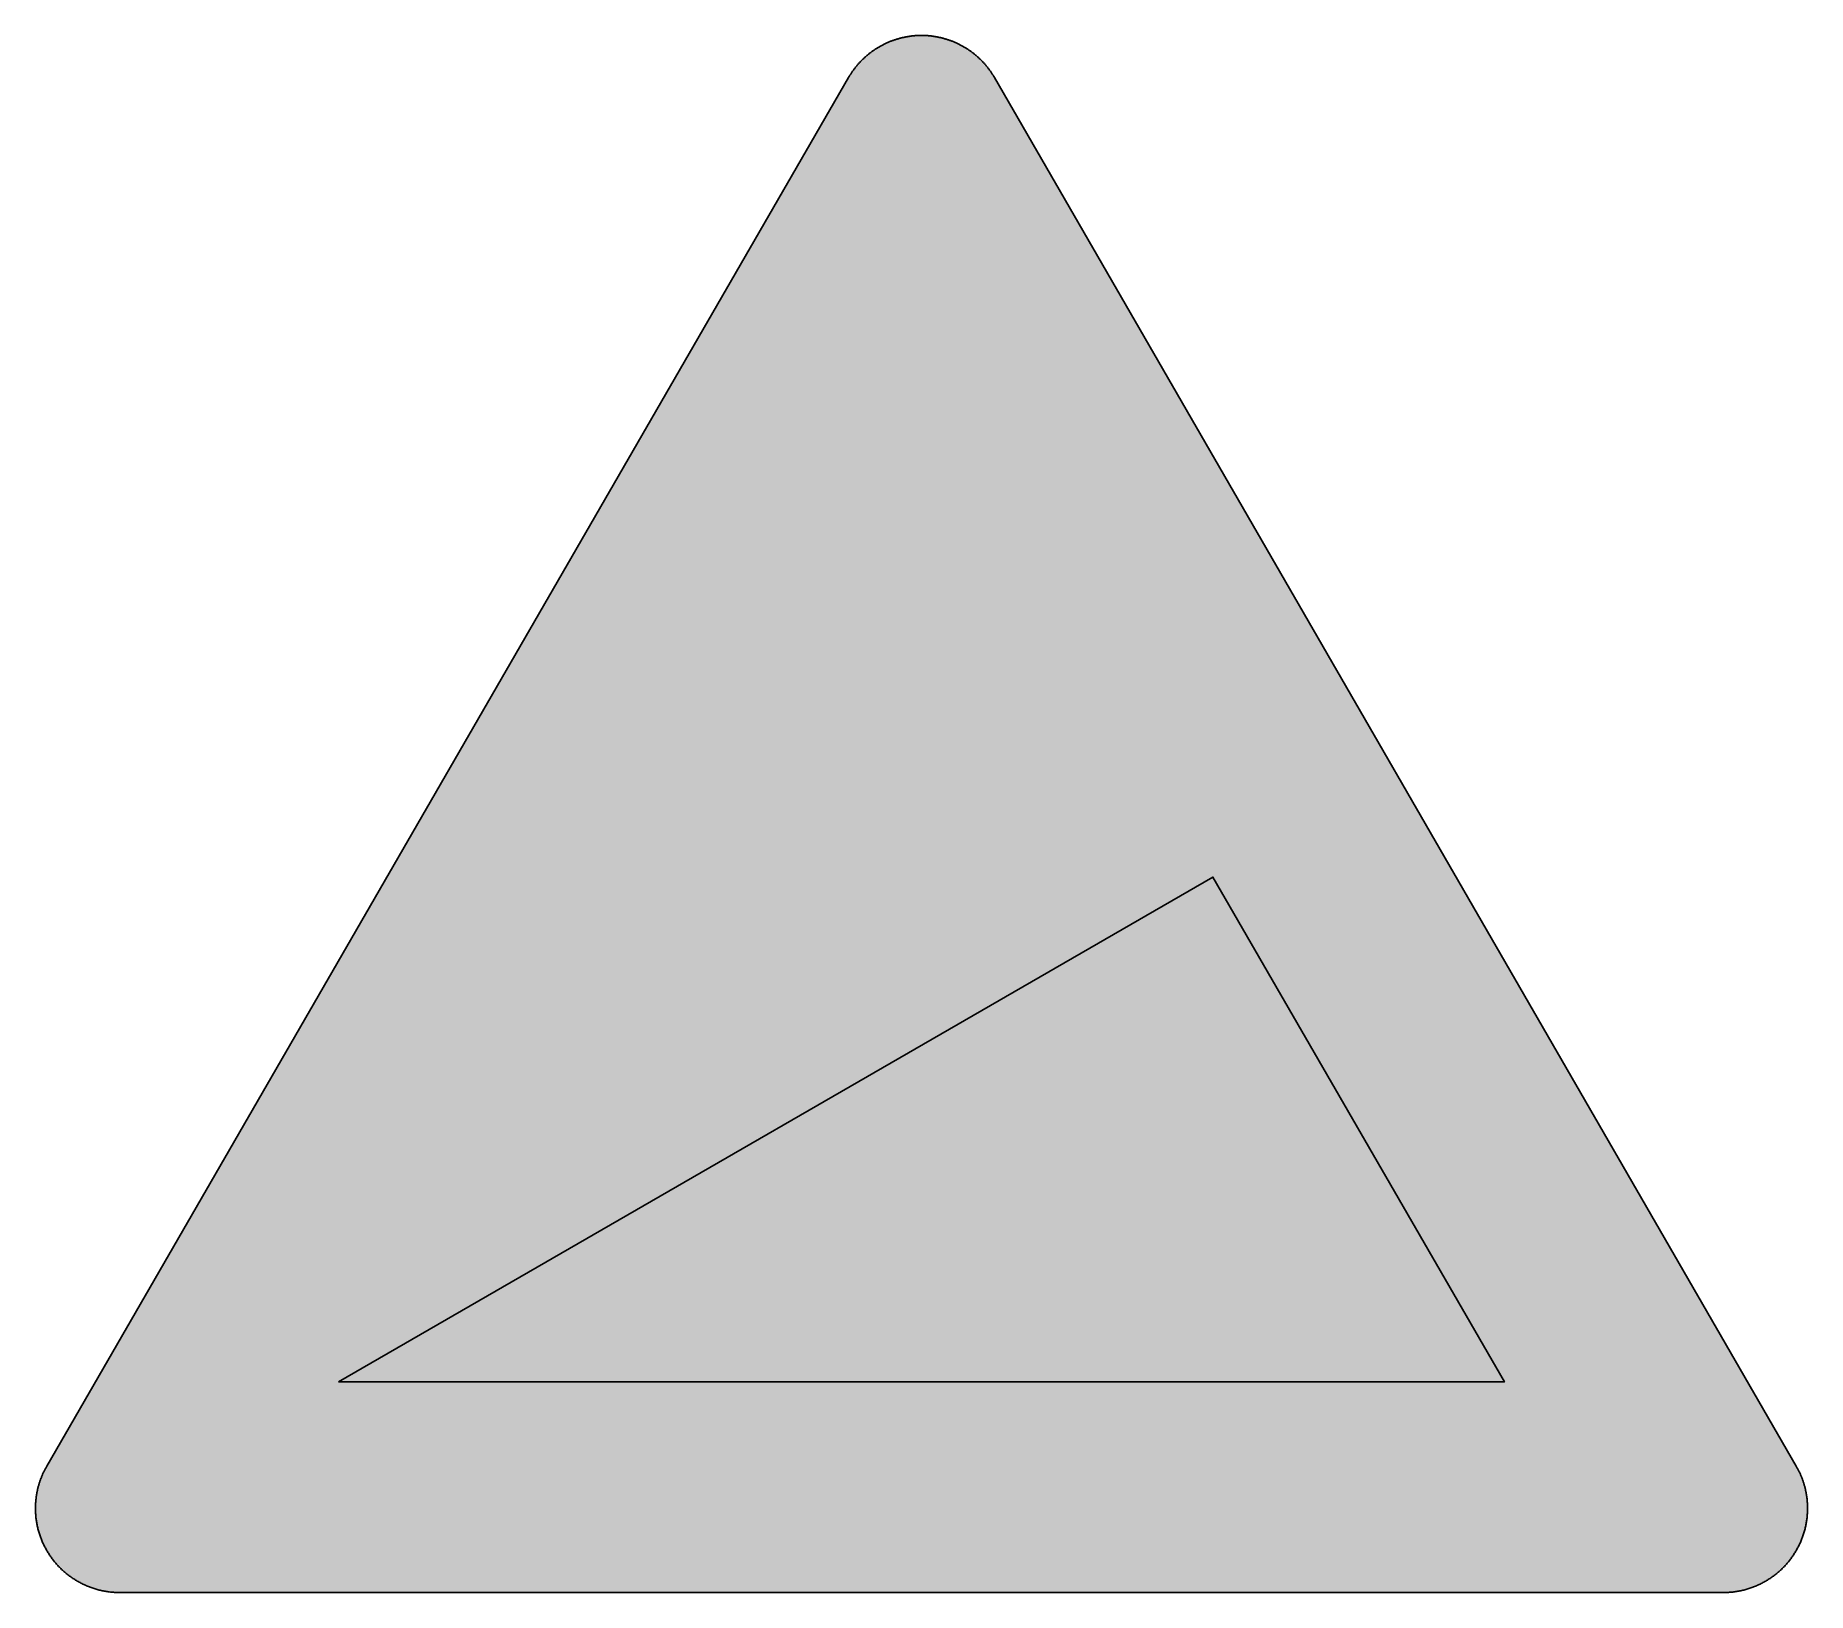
# Model space of a CAD drawing. Header units: millimetres. Extents: x 0 to 297, y 0 to 261.
import ezdxf

# ---------------------------------------------------------------- set-up
doc = ezdxf.new("R2010")
doc.units = ezdxf.units.MM

msp = doc.modelspace()

# ---------------------------------------------------------------- hatches: boundary and pattern name
for color, points in [(254, [(14.1633, 0.0526), (13.9878, 0.0533), (13.8125, 0.0559), (13.6373, 0.061), (13.462, 0.0686), (13.2893, 0.0787), (13.114, 0.0914), (12.9413, 0.1041), (12.7686, 0.1194), (12.5959, 0.1397), (12.4231, 0.16), (12.2504, 0.1803), (12.0777, 0.2057), (11.9075, 0.2337), (11.7373, 0.2616), (11.5672, 0.2921), (11.397, 0.3251), (11.2268, 0.3607), (11.0592, 0.3962), (10.8915, 0.4369), (10.7239, 0.4775), (10.5562, 0.5207), (10.3886, 0.5664), (10.2235, 0.6121), (10.0584, 0.6604), (9.8933, 0.7137), (9.7307, 0.7645), (9.5682, 0.8204), (9.4056, 0.8788), (9.2431, 0.9373), (9.083, 0.9982), (8.923, 1.0617), (8.763, 1.1252), (8.6055, 1.1938), (8.4455, 1.2624), (8.2906, 1.331), (8.1331, 1.4046), (7.9781, 1.4783), (7.8232, 1.5545), (7.6708, 1.6332), (7.5184, 1.7145), (7.366, 1.7958), (7.2161, 1.8796), (7.0663, 1.966), (6.919, 2.0549), (6.7716, 2.1438), (6.6243, 2.2352), (6.4795, 2.3266), (6.3348, 2.4232), (6.19, 2.5197), (6.0477, 2.6187), (5.908, 2.7178), (5.7683, 2.8219), (5.6286, 2.9261), (5.4915, 3.0302), (5.3543, 3.1394), (5.2197, 3.2487), (5.0851, 3.3579), (4.953, 3.4722), (4.8209, 3.5865), (4.6914, 3.7033), (4.5644, 3.8202), (4.4348, 3.9395), (4.3104, 4.0615), (4.1859, 4.1859), (4.0615, 4.3104), (3.9395, 4.4374), (3.8202, 4.5644), (3.7033, 4.6914), (3.5865, 4.8235), (3.4722, 4.953), (3.3579, 5.0876), (3.2487, 5.2197), (3.1369, 5.3543), (3.0302, 5.4915), (2.9235, 5.6286), (2.8194, 5.7683), (2.7178, 5.908), (2.6187, 6.0503), (2.5197, 6.19), (2.4232, 6.3348), (2.3266, 6.4795), (2.2352, 6.6243), (2.1438, 6.7716), (2.0523, 6.919), (1.966, 7.0663), (1.8796, 7.2161), (1.7958, 7.366), (1.7145, 7.5184), (1.6332, 7.6708), (1.5545, 7.8232), (1.4783, 7.9781), (1.4046, 8.1331), (1.331, 8.2906), (1.2598, 8.4455), (1.1913, 8.6055), (1.1252, 8.763), (1.0592, 8.923), (0.9982, 9.083), (0.9373, 9.2431), (0.8763, 9.4056), (0.8204, 9.5682), (0.7645, 9.7307), (0.7112, 9.8933), (0.6604, 10.0584), (0.6121, 10.2235), (0.5639, 10.3911), (0.5207, 10.5562), (0.4775, 10.7239), (0.4343, 10.8915), (0.3962, 11.0592), (0.3607, 11.2268), (0.3251, 11.397), (0.2921, 11.5672), (0.2616, 11.7373), (0.2311, 11.9075), (0.2057, 12.0802), (0.1803, 12.2504), (0.1575, 12.4231), (0.1372, 12.5959), (0.1194, 12.7686), (0.1041, 12.9413), (0.0889, 13.114), (0.0787, 13.2893), (0.0686, 13.462), (0.061, 13.6373), (0.0559, 13.8125), (0.0508, 13.9878), (0.0508, 14.163), (0.0508, 14.2773), (0.0533, 14.3942), (0.0559, 14.511), (0.0584, 14.6253), (0.0635, 14.7422), (0.0686, 14.859), (0.0737, 14.9733), (0.0813, 15.0901), (0.0889, 15.2044), (0.0991, 15.3187), (0.1092, 15.4356), (0.1194, 15.5499), (0.1321, 15.6642), (0.1448, 15.7785), (0.1575, 15.8953), (0.1727, 16.0096), (0.188, 16.1239), (0.2032, 16.2382), (0.221, 16.35), (0.2413, 16.4643), (0.2591, 16.5786), (0.2794, 16.6929), (0.2997, 16.8046), (0.3226, 16.9189), (0.3454, 17.0307), (0.3708, 17.145), (0.3937, 17.2568), (0.4191, 17.3685), (0.447, 17.4803), (0.475, 17.592), (0.5029, 17.7038), (0.5334, 17.8156), (0.5613, 17.9273), (0.5944, 18.0365), (0.6248, 18.1483), (0.6579, 18.2575), (0.6934, 18.3693), (0.7264, 18.4785), (0.762, 18.5877), (0.8001, 18.6969), (0.8382, 18.8062), (0.8763, 18.9128), (0.9144, 19.0221), (0.955, 19.1313), (0.9957, 19.238), (1.0389, 19.3446), (1.0795, 19.4539), (1.1252, 19.5605), (1.1684, 19.6647), (1.2141, 19.7714), (1.2598, 19.878), (1.3081, 19.9822), (1.3564, 20.0889), (1.4046, 20.193), (1.4554, 20.2971), (1.5062, 20.4013), (1.557, 20.5054), (1.6104, 20.607), (1.6637, 20.7112), (1.717, 20.8128), (1.7729, 20.9144), (1.8263, 21.016), (1.8847, 21.1176), (1.9406, 21.2192), (136.2523, 253.8501), (136.3091, 253.9492), (136.3675, 254.0483), (136.4285, 254.1473), (136.4894, 254.2464), (136.5504, 254.3454), (136.6139, 254.442), (136.6774, 254.5385), (136.7409, 254.635), (136.8044, 254.7315), (136.8704, 254.8255), (136.9365, 254.922), (137.0025, 255.016), (137.0711, 255.11), (137.1397, 255.2014), (137.2083, 255.2954), (137.2794, 255.3868), (137.3505, 255.4783), (137.4216, 255.5672), (137.4927, 255.6586), (137.5664, 255.7475), (137.6401, 255.8364), (137.7137, 255.9253), (137.7874, 256.0117), (137.8636, 256.098), (137.9398, 256.1844), (138.016, 256.2708), (138.0947, 256.3546), (138.1735, 256.4409), (138.2522, 256.5222), (138.3309, 256.606), (138.4122, 256.6899), (138.4935, 256.7711), (138.5748, 256.8524), (138.6586, 256.9312), (138.7399, 257.0124), (138.8237, 257.0912), (138.9075, 257.1699), (138.9939, 257.2461), (139.0802, 257.3249), (139.1641, 257.4011), (139.253, 257.4747), (139.3393, 257.5509), (139.4282, 257.6246), (139.5171, 257.6982), (139.606, 257.7719), (139.6949, 257.843), (139.7864, 257.9141), (139.8778, 257.9853), (139.9692, 258.0564), (140.0607, 258.125), (140.1547, 258.1935), (140.2486, 258.2596), (140.3426, 258.3282), (140.4366, 258.3942), (140.5331, 258.4602), (140.6296, 258.5237), (140.7262, 258.5872), (140.8227, 258.6507), (140.9192, 258.7142), (141.0183, 258.7752), (141.1173, 258.8362), (141.2164, 258.8946), (141.3154, 258.9555), (141.4145, 259.014), (141.5161, 259.0698), (141.6177, 259.1283), (141.7193, 259.1841), (141.8209, 259.2375), (141.9225, 259.2934), (142.0266, 259.3467), (142.1308, 259.3975), (142.2324, 259.4508), (142.3365, 259.5016), (142.4407, 259.5499), (142.5473, 259.6007), (142.6515, 259.6464), (142.7556, 259.6947), (142.8623, 259.7404), (142.969, 259.7861), (143.0757, 259.8318), (143.1823, 259.875), (143.289, 259.9182), (143.3957, 259.9588), (143.5049, 259.9995), (143.6116, 260.0401), (143.7208, 260.0808), (143.83, 260.1189), (143.9393, 260.1544), (144.0485, 260.1925), (144.1577, 260.2281), (144.2669, 260.2636), (144.3761, 260.2967), (144.4879, 260.3297), (144.5971, 260.3627), (144.7089, 260.3932), (144.8206, 260.4237), (144.9299, 260.4516), (145.0416, 260.4821), (145.1534, 260.5075), (145.2651, 260.5354), (145.3794, 260.5608), (145.4912, 260.5862), (145.603, 260.6091), (145.7173, 260.6319), (145.829, 260.6548), (145.9433, 260.6751), (146.0551, 260.6954), (146.1694, 260.7158), (146.2837, 260.7335), (146.398, 260.7513), (146.5123, 260.7666), (146.6266, 260.7818), (146.7409, 260.797), (146.8552, 260.8123), (146.9695, 260.825), (147.0838, 260.8351), (147.2006, 260.8478), (147.3149, 260.858), (147.4292, 260.8656), (147.5461, 260.8732), (147.6604, 260.8809), (147.7772, 260.8859), (147.8915, 260.8936), (148.0083, 260.8961), (148.1226, 260.9012), (148.2395, 260.9037), (148.3563, 260.9037), (148.4706, 260.9037), (148.5875, 260.9037), (148.7043, 260.9037), (148.8186, 260.9012), (148.9354, 260.8961), (149.0523, 260.8936), (149.1666, 260.8859), (149.2834, 260.8809), (149.3977, 260.8732), (149.512, 260.8656), (149.6289, 260.858), (149.7432, 260.8478), (149.8575, 260.8351), (149.9743, 260.825), (150.0886, 260.8123), (150.2029, 260.797), (150.3172, 260.7818), (150.4315, 260.7666), (150.5458, 260.7513), (150.6601, 260.7335), (150.7744, 260.7158), (150.8862, 260.6954), (151.0005, 260.6751), (151.1148, 260.6548), (151.2265, 260.6319), (151.3408, 260.6091), (151.4526, 260.5862), (151.5643, 260.5608), (151.6761, 260.5354), (151.7879, 260.5075), (151.8996, 260.4821), (152.0114, 260.4516), (152.1231, 260.4237), (152.2349, 260.3932), (152.3467, 260.3627), (152.4559, 260.3297), (152.5676, 260.2967), (152.6769, 260.2636), (152.7861, 260.2281), (152.8953, 260.1925), (153.0045, 260.1544), (153.1137, 260.1189), (153.223, 260.0808), (153.3296, 260.0401), (153.4389, 259.9995), (153.5455, 259.9588), (153.6548, 259.9182), (153.7614, 259.875), (153.8681, 259.8318), (153.9748, 259.7861), (154.0789, 259.7404), (154.1856, 259.6947), (154.2923, 259.6464), (154.3964, 259.6007), (154.5006, 259.5499), (154.6047, 259.5016), (154.7089, 259.4508), (154.813, 259.3975), (154.9171, 259.3467), (155.0187, 259.2934), (155.1203, 259.2375), (155.2245, 259.1841), (155.3261, 259.1283), (155.4251, 259.0698), (155.5267, 259.014), (155.6283, 258.9555), (155.7274, 258.8946), (155.8265, 258.8362), (155.9255, 258.7752), (156.022, 258.7142), (156.1211, 258.6507), (156.2176, 258.5872), (156.3141, 258.5237), (156.4107, 258.4602), (156.5046, 258.3942), (156.6012, 258.3282), (156.6951, 258.2596), (156.7866, 258.1935), (156.8806, 258.125), (156.972, 258.0564), (157.066, 257.9853), (157.1574, 257.9141), (157.2463, 257.843), (157.3378, 257.7719), (157.4267, 257.6982), (157.5156, 257.6246), (157.6019, 257.5509), (157.6908, 257.4747), (157.7772, 257.4011), (157.8635, 257.3249), (157.9499, 257.2461), (158.0337, 257.1699), (158.1201, 257.0912), (158.2039, 257.0124), (158.2852, 256.9312), (158.369, 256.8524), (158.4503, 256.7711), (158.5316, 256.6899), (158.6103, 256.606), (158.6916, 256.5222), (158.7703, 256.4409), (158.8491, 256.3546), (158.9253, 256.2708), (159.004, 256.1844), (159.0802, 256.098), (159.1539, 256.0117), (159.2301, 255.9253), (159.3037, 255.8364), (159.3774, 255.7475), (159.451, 255.6586), (159.5222, 255.5672), (159.5933, 255.4783), (159.6644, 255.3868), (159.7355, 255.2954), (159.8041, 255.2014), (159.8727, 255.11), (159.9387, 255.016), (160.0073, 254.922), (160.0733, 254.8255), (160.1368, 254.7315), (160.2029, 254.635), (160.2664, 254.5385), (160.3299, 254.442), (160.3908, 254.3454), (160.4543, 254.2464), (160.5153, 254.1473), (160.5737, 254.0483), (160.6347, 253.9492), (160.6906, 253.8476), (295.0023, 21.2192), (295.0591, 21.1176), (295.115, 21.016), (295.1709, 20.9144), (295.2267, 20.8128), (295.2801, 20.7112), (295.3334, 20.607), (295.3868, 20.5054), (295.4376, 20.4013), (295.4884, 20.2971), (295.5392, 20.193), (295.5874, 20.0889), (295.6357, 19.9822), (295.6814, 19.878), (295.7297, 19.7714), (295.7754, 19.6647), (295.8186, 19.5605), (295.8617, 19.4539), (295.9049, 19.3446), (295.9481, 19.238), (295.9887, 19.1313), (296.0294, 19.0221), (296.0675, 18.9128), (296.1056, 18.8062), (296.1437, 18.6969), (296.1792, 18.5877), (296.2148, 18.4785), (296.2504, 18.3693), (296.2834, 18.2575), (296.3164, 18.1483), (296.3494, 18.0365), (296.3799, 17.9273), (296.4104, 17.8156), (296.4409, 17.7038), (296.4688, 17.592), (296.4967, 17.4803), (296.5221, 17.3685), (296.5475, 17.2568), (296.5729, 17.145), (296.5958, 17.0307), (296.6212, 16.9189), (296.6415, 16.8046), (296.6644, 16.6929), (296.6822, 16.5786), (296.7025, 16.4643), (296.7203, 16.35), (296.738, 16.2382), (296.7558, 16.1239), (296.7711, 16.0096), (296.7838, 15.8953), (296.799, 15.7785), (296.8117, 15.6642), (296.8244, 15.5499), (296.8346, 15.4356), (296.8447, 15.3187), (296.8523, 15.2044), (296.86, 15.0901), (296.8676, 14.9733), (296.8752, 14.859), (296.8803, 14.7422), (296.8828, 14.6253), (296.8879, 14.511), (296.8904, 14.3942), (296.8904, 14.2773), (296.8904, 14.163), (296.8904, 13.9878), (296.8879, 13.8125), (296.8828, 13.6373), (296.8752, 13.462), (296.865, 13.2893), (296.8523, 13.114), (296.8396, 12.9413), (296.8219, 12.7686), (296.8041, 12.5959), (296.7838, 12.4231), (296.7609, 12.2504), (296.738, 12.0802), (296.7101, 11.9075), (296.6822, 11.7373), (296.6517, 11.5672), (296.6187, 11.397), (296.5831, 11.2268), (296.545, 11.0592), (296.5069, 10.8915), (296.4663, 10.7239), (296.4231, 10.5562), (296.3774, 10.3911), (296.3316, 10.2235), (296.2808, 10.0584), (296.23, 9.8933), (296.1767, 9.7307), (296.1234, 9.5682), (296.0649, 9.4056), (296.0065, 9.2431), (295.9456, 9.083), (295.8821, 8.923), (295.8186, 8.763), (295.75, 8.6055), (295.6814, 8.4455), (295.6103, 8.2906), (295.5392, 8.1331), (295.463, 7.9781), (295.3868, 7.8232), (295.3106, 7.6708), (295.2293, 7.5184), (295.148, 7.366), (295.0642, 7.2161), (294.9778, 7.0663), (294.8889, 6.919), (294.8, 6.7716), (294.7086, 6.6243), (294.6146, 6.4795), (294.5206, 6.3348), (294.4241, 6.19), (294.325, 6.0503), (294.226, 5.908), (294.1218, 5.7683), (294.0177, 5.6286), (293.9136, 5.4915), (293.8043, 5.3543), (293.6951, 5.2197), (293.5859, 5.0876), (293.4716, 4.953), (293.3573, 4.8235), (293.2405, 4.6914), (293.1236, 4.5644), (293.0042, 4.4374), (292.8823, 4.3104), (292.7579, 4.1859), (292.6334, 4.0615), (292.5089, 3.9395), (292.3794, 3.8202), (292.2524, 3.7033), (292.1203, 3.5865), (291.9908, 3.4722), (291.8562, 3.3579), (291.7241, 3.2487), (291.5895, 3.1394), (291.4523, 3.0302), (291.3151, 2.9261), (291.1754, 2.8219), (291.0357, 2.7178), (290.8935, 2.6187), (290.7513, 2.5197), (290.609, 2.4232), (290.4642, 2.3266), (290.3195, 2.2352), (290.1721, 2.1438), (290.0248, 2.0549), (289.8775, 1.966), (289.7276, 1.8796), (289.5778, 1.7958), (289.4254, 1.7145), (289.273, 1.6332), (289.118, 1.5545), (288.9656, 1.4783), (288.8107, 1.4046), (288.6532, 1.331), (288.4957, 1.2624), (288.3383, 1.1938), (288.1808, 1.1252), (288.0208, 1.0617), (287.8607, 0.9982), (287.7007, 0.9373), (287.5382, 0.8788), (287.3756, 0.8204), (287.213, 0.7645), (287.0479, 0.7137), (286.8854, 0.6604), (286.7203, 0.6121), (286.5526, 0.5664), (286.3875, 0.5207), (286.2199, 0.4775), (286.0523, 0.4369), (285.8846, 0.3962), (285.7144, 0.3607), (285.5468, 0.3251), (285.3766, 0.2921), (285.2064, 0.2616), (285.0363, 0.2337), (284.8635, 0.2057), (284.6934, 0.1803), (284.5206, 0.16), (284.3479, 0.1397), (284.1752, 0.1194), (284.0025, 0.1041), (283.8272, 0.0914), (283.6545, 0.0787), (283.4792, 0.0686), (283.3065, 0.061), (283.1313, 0.0559), (282.956, 0.0533), (282.7807, 0.0508)]), (59, [(50.8261, 35.3304), (197.2966, 119.8965), (246.1204, 35.3304)])]:
    msp.add_hatch(color=color).paths.add_polyline_path(points)
h = msp.add_hatch(color=22)
h.paths.add_polyline_path([(14.1633, 5.3442), (13.9344, 5.3467), (13.7084, 5.3543), (13.4849, 5.3696), (13.2613, 5.3873), (13.0378, 5.4127), (12.8194, 5.4458), (12.6009, 5.4813), (12.385, 5.522), (12.1717, 5.5677), (11.9583, 5.621), (11.7475, 5.6769), (11.5392, 5.7404), (11.3335, 5.8064), (11.1303, 5.8776), (10.9296, 5.9538), (10.729, 6.035), (10.5334, 6.1214), (10.3378, 6.2128), (10.1473, 6.3068), (9.9593, 6.4084), (9.7714, 6.5126), (9.5885, 6.6192), (9.4082, 6.7335), (9.2304, 6.8504), (9.0576, 6.9698), (8.8849, 7.0942), (8.7173, 7.2238), (8.5522, 7.3584), (8.3896, 7.493), (8.2321, 7.6352), (8.0772, 7.7775), (7.9273, 7.9273), (7.7775, 8.0772), (7.6352, 8.2321), (7.493, 8.3922), (7.3558, 8.5522), (7.2238, 8.7173), (7.0942, 8.8849), (6.9698, 9.0576), (6.8504, 9.2329), (6.7335, 9.4082), (6.6192, 9.5885), (6.5126, 9.7739), (6.4084, 9.9593), (6.3068, 10.1473), (6.2128, 10.3403), (6.1214, 10.5334), (6.035, 10.729), (5.9538, 10.9296), (5.8776, 11.1303), (5.8064, 11.3335), (5.7404, 11.5392), (5.6769, 11.7475), (5.621, 11.9583), (5.5677, 12.1717), (5.522, 12.385), (5.4813, 12.6009), (5.4432, 12.8194), (5.4127, 13.0404), (5.3873, 13.2613), (5.3696, 13.4849), (5.3543, 13.7084), (5.3467, 13.9344), (5.3416, 14.163), (5.3442, 14.2342), (5.3442, 14.3078), (5.3442, 14.3789), (5.3467, 14.4526), (5.3492, 14.5237), (5.3543, 14.5974), (5.3569, 14.6685), (5.3619, 14.7422), (5.367, 14.8133), (5.3721, 14.8869), (5.3797, 14.9581), (5.3848, 15.0292), (5.3924, 15.1003), (5.4, 15.174), (5.4102, 15.2451), (5.4178, 15.3162), (5.428, 15.3873), (5.4381, 15.4584), (5.4483, 15.5296), (5.461, 15.6007), (5.4737, 15.6718), (5.4864, 15.7429), (5.4991, 15.814), (5.5118, 15.8852), (5.527, 15.9563), (5.5423, 16.0249), (5.5575, 16.096), (5.5728, 16.1671), (5.5905, 16.2357), (5.6083, 16.3068), (5.6261, 16.3754), (5.6439, 16.444), (5.6617, 16.5151), (5.682, 16.5837), (5.7023, 16.6522), (5.7226, 16.7208), (5.7429, 16.7919), (5.7658, 16.8605), (5.7887, 16.9266), (5.8115, 16.9951), (5.8344, 17.0637), (5.8572, 17.1323), (5.8826, 17.2009), (5.908, 17.2669), (5.9334, 17.3355), (5.9588, 17.4015), (5.9868, 17.4676), (6.0147, 17.5362), (6.0427, 17.6022), (6.0706, 17.6682), (6.0985, 17.7343), (6.129, 17.8003), (6.1595, 17.8664), (6.19, 17.9299), (6.2205, 17.9959), (6.2509, 18.0619), (6.284, 18.1254), (6.317, 18.1915), (6.35, 18.255), (6.383, 18.3185), (6.4186, 18.382), (6.4541, 18.4455), (6.4897, 18.509), (6.5253, 18.5725), (140.8356, 251.2042), (140.909, 251.3305), (140.9852, 251.4549), (141.064, 251.5794), (141.1453, 251.7013), (141.2265, 251.8232), (141.3129, 251.9426), (141.3967, 252.0594), (141.4856, 252.1763), (141.5745, 252.2906), (141.666, 252.4023), (141.7599, 252.5141), (141.8539, 252.6233), (141.9504, 252.73), (142.0495, 252.8367), (142.1486, 252.9408), (142.2502, 253.0424), (142.3518, 253.144), (142.4559, 253.2431), (142.5626, 253.3396), (142.6693, 253.4336), (142.7785, 253.5276), (142.8877, 253.619), (142.9995, 253.7104), (143.1112, 253.7968), (143.2255, 253.8832), (143.3424, 253.967), (143.4592, 254.0483), (143.576, 254.1295), (143.6954, 254.2083), (143.8173, 254.2845), (143.9393, 254.3581), (144.0612, 254.4318), (144.1856, 254.5004), (144.3126, 254.569), (144.4371, 254.635), (144.5666, 254.701), (144.6936, 254.762), (144.8232, 254.823), (144.9553, 254.8814), (145.0848, 254.9373), (145.2194, 254.9906), (145.3515, 255.0414), (145.4861, 255.0922), (145.6207, 255.1405), (145.7579, 255.1836), (145.8951, 255.2268), (146.0322, 255.2675), (146.1694, 255.3081), (146.3091, 255.3437), (146.4488, 255.3792), (146.591, 255.4097), (146.7307, 255.4402), (146.873, 255.4681), (147.0152, 255.491), (147.16, 255.5138), (147.3022, 255.5342), (147.447, 255.5519), (147.5918, 255.5697), (147.7391, 255.5824), (147.8839, 255.5926), (148.0312, 255.6027), (148.176, 255.6078), (148.3233, 255.6104), (148.4706, 255.6129), (148.6179, 255.6104), (148.7653, 255.6078), (148.9126, 255.6027), (149.0599, 255.5926), (149.2047, 255.5824), (149.3495, 255.5697), (149.4942, 255.5519), (149.639, 255.5342), (149.7838, 255.5138), (149.926, 255.491), (150.0683, 255.4681), (150.2105, 255.4402), (150.3528, 255.4097), (150.4925, 255.3792), (150.6347, 255.3437), (150.7719, 255.3081), (150.9116, 255.2675), (151.0487, 255.2268), (151.1859, 255.1836), (151.323, 255.1405), (151.4577, 255.0922), (151.5923, 255.0414), (151.7244, 254.9906), (151.8564, 254.9373), (151.9885, 254.8814), (152.1206, 254.823), (152.2501, 254.762), (152.3771, 254.701), (152.5041, 254.635), (152.6311, 254.569), (152.7581, 254.5004), (152.8801, 254.4318), (153.0045, 254.3581), (153.1264, 254.2845), (153.2458, 254.2083), (153.3652, 254.1295), (153.4846, 254.0483), (153.6014, 253.967), (153.7157, 253.8832), (153.83, 253.7968), (153.9443, 253.7104), (154.0561, 253.619), (154.1653, 253.5276), (154.2745, 253.4336), (154.3812, 253.3396), (154.4879, 253.2431), (154.592, 253.144), (154.6936, 253.0424), (154.7952, 252.9408), (154.8943, 252.8367), (154.9933, 252.73), (155.0899, 252.6233), (155.1838, 252.5141), (155.2778, 252.4023), (155.3693, 252.2906), (155.4582, 252.1763), (155.5471, 252.0594), (155.6334, 251.9426), (155.7172, 251.8232), (155.7985, 251.7013), (155.8798, 251.5794), (155.9585, 251.4549), (156.0347, 251.3305), (156.1109, 251.2035), (290.4201, 18.5734), (290.4541, 18.509), (290.4896, 18.4455), (290.5252, 18.382), (290.5608, 18.3185), (290.5938, 18.255), (290.6268, 18.1915), (290.6598, 18.1254), (290.6903, 18.0619), (290.7233, 17.9959), (290.7538, 17.9299), (290.7843, 17.8664), (290.8148, 17.8003), (290.8452, 17.7343), (290.8732, 17.6682), (290.9011, 17.6022), (290.9291, 17.5362), (290.957, 17.4676), (290.9824, 17.4015), (291.0103, 17.3355), (291.0357, 17.2669), (291.0611, 17.2009), (291.084, 17.1323), (291.1094, 17.0637), (291.1323, 16.9951), (291.1551, 16.9266), (291.178, 16.8605), (291.1983, 16.7919), (291.2212, 16.7208), (291.2415, 16.6522), (291.2618, 16.5837), (291.2796, 16.5151), (291.2999, 16.444), (291.3177, 16.3754), (291.3355, 16.3068), (291.3532, 16.2357), (291.3685, 16.1671), (291.3863, 16.096), (291.4015, 16.0249), (291.4167, 15.9563), (291.4294, 15.8852), (291.4447, 15.814), (291.4574, 15.7429), (291.4701, 15.6718), (291.4828, 15.6007), (291.4929, 15.5296), (291.5031, 15.4584), (291.5133, 15.3873), (291.5234, 15.3162), (291.5336, 15.2451), (291.5412, 15.174), (291.5488, 15.1003), (291.5564, 15.0292), (291.5641, 14.9581), (291.5691, 14.8869), (291.5768, 14.8133), (291.5818, 14.7422), (291.5844, 14.6685), (291.5895, 14.5974), (291.592, 14.5237), (291.5945, 14.4526), (291.5971, 14.3789), (291.5996, 14.3078), (291.5996, 14.2342), (291.5996, 14.163), (291.5971, 13.9344), (291.5895, 13.7084), (291.5742, 13.4849), (291.5539, 13.2613), (291.5285, 13.0404), (291.498, 12.8194), (291.4625, 12.6009), (291.4218, 12.385), (291.3736, 12.1717), (291.3228, 11.9583), (291.2643, 11.7475), (291.2034, 11.5392), (291.1373, 11.3335), (291.0637, 11.1303), (290.9875, 10.9296), (290.9062, 10.729), (290.8198, 10.5334), (290.7309, 10.3403), (290.6344, 10.1473), (290.5354, 9.9593), (290.4312, 9.7739), (290.322, 9.5885), (290.2102, 9.4082), (290.0934, 9.2329), (289.974, 9.0576), (289.847, 8.8849), (289.72, 8.7173), (289.5854, 8.5522), (289.4482, 8.3922), (289.3085, 8.2321), (289.1638, 8.0772), (289.0164, 7.9273), (288.8666, 7.7775), (288.7116, 7.6352), (288.5516, 7.493), (288.3916, 7.3584), (288.2265, 7.2238), (288.0563, 7.0942), (287.8861, 6.9698), (287.7109, 6.8504), (287.5331, 6.7335), (287.3527, 6.6192), (287.1699, 6.5126), (286.9844, 6.4084), (286.7965, 6.3068), (286.6034, 6.2128), (286.4104, 6.1214), (286.2148, 6.035), (286.0142, 5.9538), (285.8135, 5.8776), (285.6103, 5.8064), (285.4046, 5.7404), (285.1963, 5.6769), (284.9855, 5.621), (284.7721, 5.5677), (284.5587, 5.522), (284.3428, 5.4813), (284.1244, 5.4458), (283.9034, 5.4127), (283.6824, 5.3873), (283.4589, 5.3696), (283.2354, 5.3543), (283.0093, 5.3467), (282.7807, 5.3442)])
h.paths.add_polyline_path([(44.716, 31.8026), (148.4725, 211.5167), (252.2305, 31.8026)], flags=16)
h = msp.add_hatch(color=59)
h.paths.add_polyline_path([(158.0981, 149.2003), (153.5162, 146.5545), (151.0482, 102.3581), (155.6314, 105.004)])
edge = h.paths.add_edge_path(flags=16)
edge.add_line((137.735, 127.8516), (137.6705, 127.9601))
edge.add_line((137.6705, 127.9601), (137.6096, 128.0693))
edge.add_line((137.6096, 128.0693), (137.5486, 128.1811))
edge.add_line((137.5486, 128.1811), (137.4902, 128.2903))
edge.add_line((137.4902, 128.2903), (137.4318, 128.4021))
edge.add_line((137.4318, 128.4021), (137.3734, 128.5113))
edge.add_line((137.3734, 128.5113), (137.32, 128.6231))
edge.add_line((137.32, 128.6231), (137.2641, 128.7348))
edge.add_line((137.2641, 128.7348), (137.2133, 128.8466))
edge.add_line((137.2133, 128.8466), (137.1625, 128.9558))
edge.add_line((137.1625, 128.9558), (137.1117, 129.0676))
edge.add_line((137.1117, 129.0676), (137.066, 129.1793))
edge.add_line((137.066, 129.1793), (137.0203, 129.2911))
edge.add_line((137.0203, 129.2911), (136.9746, 129.4028))
edge.add_line((136.9746, 129.4028), (136.9339, 129.5146))
edge.add_line((136.9339, 129.5146), (136.8933, 129.6238))
edge.add_line((136.8933, 129.6238), (136.8552, 129.7356))
edge.add_line((136.8552, 129.7356), (136.8196, 129.8473))
edge.add_line((136.8196, 129.8473), (136.7866, 129.9591))
edge.add_line((136.7866, 129.9591), (136.7536, 130.0683))
edge.add_line((136.7536, 130.0683), (136.7257, 130.1801))
edge.add_line((136.7257, 130.1801), (136.6977, 130.2893))
edge.add_line((136.6977, 130.2893), (136.6749, 130.3985))
edge.add_line((136.6749, 130.3985), (136.652, 130.5103))
edge.add_line((136.652, 130.5103), (136.6342, 130.6195))
edge.add_line((136.6342, 130.6195), (136.6164, 130.7287))
edge.add_line((136.6164, 130.7287), (136.6037, 130.8379))
edge.add_line((136.6037, 130.8379), (136.591, 130.9446))
edge.add_line((136.591, 130.9446), (136.5834, 131.0538))
edge.add_line((136.5834, 131.0538), (136.5783, 131.1605))
edge.add_line((136.5783, 131.1605), (136.5758, 131.2672))
edge.add_line((136.5758, 131.2672), (136.5758, 131.3739))
edge.add_line((136.5758, 131.3739), (136.5809, 131.4806))
edge.add_line((136.5809, 131.4806), (136.5885, 131.5872))
edge.add_line((136.5885, 131.5872), (136.5987, 131.6914))
edge.add_line((136.5987, 131.6914), (136.6114, 131.7981))
edge.add_line((136.6114, 131.7981), (136.6291, 131.9022))
edge.add_line((136.6291, 131.9022), (136.6495, 132.0038))
edge.add_line((136.6495, 132.0038), (136.6723, 132.1079))
edge.add_line((136.6723, 132.1079), (136.7003, 132.2095))
edge.add_line((136.7003, 132.2095), (136.7307, 132.3111))
edge.add_line((136.7307, 132.3111), (136.7663, 132.4127))
edge.add_line((136.7663, 132.4127), (136.8044, 132.5118))
edge.add_line((136.8044, 132.5118), (136.845, 132.6109))
edge.add_line((136.845, 132.6109), (136.8933, 132.7099))
edge.add_line((136.8933, 132.7099), (136.9416, 132.8064))
edge.add_line((136.9416, 132.8064), (136.9974, 132.903))
edge.add_line((136.9974, 132.903), (137.0559, 132.9995))
edge.add_line((137.0559, 132.9995), (137.1168, 133.096))
edge.add_line((137.1168, 133.096), (137.1829, 133.19))
edge.add_line((137.1829, 133.19), (137.254, 133.2814))
edge.add_line((137.254, 133.2814), (137.3302, 133.3754))
edge.add_line((137.3302, 133.3754), (137.4089, 133.4668))
edge.add_line((137.4089, 133.4668), (137.4953, 133.5557))
edge.add_line((137.4953, 133.5557), (137.5842, 133.6446))
edge.add_line((137.5842, 133.6446), (137.6756, 133.7335))
edge.add_line((137.6756, 133.7335), (137.7747, 133.8199))
edge.add_line((137.7747, 133.8199), (137.8763, 133.9063))
edge.add_line((137.8763, 133.9063), (137.9855, 133.9901))
edge.add_line((137.9855, 133.9901), (138.0973, 134.0739))
edge.add_line((138.0973, 134.0739), (138.2141, 134.1577))
edge.add_line((138.2141, 134.1577), (138.3386, 134.239))
edge.add_line((138.3386, 134.239), (138.4656, 134.3177))
edge.add_line((138.4656, 134.3177), (138.5976, 134.3965))
edge.add_line((138.5976, 134.3965), (138.7323, 134.4727))
edge.add_line((138.7323, 134.4727), (138.8643, 134.5438))
edge.add_line((138.8643, 134.5438), (138.9964, 134.6098))
edge.add_line((138.9964, 134.6098), (139.126, 134.6683))
edge.add_line((139.126, 134.6683), (139.2555, 134.7241))
edge.add_line((139.2555, 134.7241), (139.3825, 134.7749))
edge.add_line((139.3825, 134.7749), (139.507, 134.8207))
edge.add_line((139.507, 134.8207), (139.6314, 134.8613))
edge.add_line((139.6314, 134.8613), (139.7533, 134.8994))
edge.add_line((139.7533, 134.8994), (139.8753, 134.9299))
edge.add_line((139.8753, 134.9299), (139.9946, 134.9578))
edge.add_line((139.9946, 134.9578), (140.114, 134.9807))
edge.add_line((140.114, 134.9807), (140.2309, 134.9985))
edge.add_line((140.2309, 134.9985), (140.3452, 135.0137))
edge.add_line((140.3452, 135.0137), (140.4595, 135.0239))
edge.add_line((140.4595, 135.0239), (140.5712, 135.0315))
edge.add_line((140.5712, 135.0315), (140.683, 135.0315))
edge.add_line((140.683, 135.0315), (140.7947, 135.0315))
edge.add_line((140.7947, 135.0315), (140.9014, 135.0239))
edge.add_line((140.9014, 135.0239), (141.0106, 135.0137))
edge.add_line((141.0106, 135.0137), (141.1173, 135.001))
edge.add_line((141.1173, 135.001), (141.2215, 134.9832))
edge.add_line((141.2215, 134.9832), (141.3256, 134.9629))
edge.add_line((141.3256, 134.9629), (141.4272, 134.9375))
edge.add_line((141.4272, 134.9375), (141.5288, 134.9096))
edge.add_line((141.5288, 134.9096), (141.6279, 134.8791))
edge.add_line((141.6279, 134.8791), (141.7269, 134.8435))
edge.add_line((141.7269, 134.8435), (141.8234, 134.8054))
edge.add_line((141.8234, 134.8054), (141.92, 134.7648))
edge.add_line((141.92, 134.7648), (142.0165, 134.7216))
edge.add_line((142.0165, 134.7216), (142.1105, 134.6733))
edge.add_line((142.1105, 134.6733), (142.2019, 134.6225))
edge.add_line((142.2019, 134.6225), (142.2933, 134.5692))
edge.add_line((142.2933, 134.5692), (142.3848, 134.5133))
edge.add_line((142.3848, 134.5133), (142.4737, 134.4549))
edge.add_line((142.4737, 134.4549), (142.5626, 134.3914))
edge.add_line((142.5626, 134.3914), (142.6515, 134.3279))
edge.add_line((142.6515, 134.3279), (142.7378, 134.2619))
edge.add_line((142.7378, 134.2619), (142.8217, 134.1907))
edge.add_line((142.8217, 134.1907), (142.9055, 134.1196))
edge.add_line((142.9055, 134.1196), (142.9893, 134.046))
edge.add_line((142.9893, 134.046), (143.0706, 133.9672))
edge.add_line((143.0706, 133.9672), (143.1519, 133.8885))
edge.add_line((143.1519, 133.8885), (143.2331, 133.8097))
edge.add_line((143.2331, 133.8097), (143.3119, 133.7259))
edge.add_line((143.3119, 133.7259), (143.3906, 133.6396))
edge.add_line((143.3906, 133.6396), (143.4694, 133.5532))
edge.add_line((143.4694, 133.5532), (143.5456, 133.4643))
edge.add_line((143.5456, 133.4643), (143.6192, 133.3729))
edge.add_line((143.6192, 133.3729), (143.6954, 133.2814))
edge.add_line((143.6954, 133.2814), (143.7691, 133.1874))
edge.add_line((143.7691, 133.1874), (143.8427, 133.0909))
edge.add_line((143.8427, 133.0909), (143.9139, 132.9944))
edge.add_line((143.9139, 132.9944), (143.985, 132.8953))
edge.add_line((143.985, 132.8953), (144.0561, 132.7963))
edge.add_line((144.0561, 132.7963), (144.1247, 132.6947))
edge.add_line((144.1247, 132.6947), (144.1933, 132.5931))
edge.add_line((144.1933, 132.5931), (144.2618, 132.4889))
edge.add_line((144.2618, 132.4889), (144.3279, 132.3823))
edge.add_line((144.3279, 132.3823), (144.3965, 132.2781))
edge.add_line((144.3965, 132.2781), (144.4625, 132.1714))
edge.add_line((144.4625, 132.1714), (144.526, 132.0622))
edge.add_line((144.526, 132.0622), (144.5895, 131.9555))
edge.add_line((144.5895, 131.9555), (144.653, 131.8463))
edge.add_line((144.653, 131.8463), (144.7165, 131.7371))
edge.add_line((144.7165, 131.7371), (144.78, 131.6253))
edge.add_line((144.78, 131.6253), (144.8384, 131.5161))
edge.add_line((144.8384, 131.5161), (144.8994, 131.4044))
edge.add_line((144.8994, 131.4044), (144.9578, 131.2951))
edge.add_line((144.9578, 131.2951), (145.0137, 131.1834))
edge.add_line((145.0137, 131.1834), (145.0696, 131.0742))
edge.add_line((145.0696, 131.0742), (145.1254, 130.9624))
edge.add_line((145.1254, 130.9624), (145.1788, 130.8506))
edge.add_line((145.1788, 130.8506), (145.2296, 130.7414))
edge.add_line((145.2296, 130.7414), (145.2778, 130.6297))
edge.add_line((145.2778, 130.6297), (145.3261, 130.5179))
edge.add_line((145.3261, 130.5179), (145.3744, 130.4087))
edge.add_line((145.3744, 130.4087), (145.4175, 130.2969))
edge.add_line((145.4175, 130.2969), (145.4607, 130.1852))
edge.add_line((145.4607, 130.1852), (145.5014, 130.0759))
edge.add_line((145.5014, 130.0759), (145.5395, 129.9642))
edge.add_line((145.5395, 129.9642), (145.5776, 129.8524))
edge.add_line((145.5776, 129.8524), (145.6106, 129.7432))
edge.add_line((145.6106, 129.7432), (145.6436, 129.634))
edge.add_line((145.6436, 129.634), (145.6741, 129.5222))
edge.add_line((145.6741, 129.5222), (145.702, 129.413))
edge.add_line((145.702, 129.413), (145.7274, 129.3038))
edge.add_line((145.7274, 129.3038), (145.7503, 129.1946))
edge.add_line((145.7503, 129.1946), (145.7706, 129.0853))
edge.add_line((145.7706, 129.0853), (145.7858, 128.9761))
edge.add_line((145.7858, 128.9761), (145.8011, 128.8694))
edge.add_line((145.8011, 128.8694), (145.8138, 128.7602))
edge.add_line((145.8138, 128.7602), (145.8239, 128.6535))
edge.add_line((145.8239, 128.6535), (145.829, 128.5469))
edge.add_line((145.829, 128.5469), (145.8341, 128.4402))
edge.add_line((145.8341, 128.4402), (145.8341, 128.3335))
edge.add_line((145.8341, 128.3335), (145.8316, 128.2268))
edge.add_line((145.8316, 128.2268), (145.8239, 128.1227))
edge.add_line((145.8239, 128.1227), (145.8163, 128.0185))
edge.add_line((145.8163, 128.0185), (145.8036, 127.9144))
edge.add_line((145.8036, 127.9144), (145.7884, 127.8103))
edge.add_line((145.7884, 127.8103), (145.7681, 127.7061))
edge.add_line((145.7681, 127.7061), (145.7452, 127.6045))
edge.add_line((145.7452, 127.6045), (145.7198, 127.5029))
edge.add_line((145.7198, 127.5029), (145.6893, 127.4013))
edge.add_line((145.6893, 127.4013), (145.6563, 127.3023))
edge.add_line((145.6563, 127.3023), (145.6182, 127.2032))
edge.add_line((145.6182, 127.2032), (145.5776, 127.1041))
edge.add_line((145.5776, 127.1041), (145.5318, 127.0051))
edge.add_line((145.5318, 127.0051), (145.4836, 126.9086))
edge.add_line((145.4836, 126.9086), (145.4302, 126.812))
edge.add_line((145.4302, 126.812), (145.3718, 126.7181))
edge.add_line((145.3718, 126.7181), (145.3109, 126.6215))
edge.add_line((145.3109, 126.6215), (145.2448, 126.5276))
edge.add_line((145.2448, 126.5276), (145.1737, 126.4361))
edge.add_line((145.1737, 126.4361), (145.1, 126.3447))
edge.add_line((145.1, 126.3447), (145.0213, 126.2532))
edge.add_line((145.0213, 126.2532), (144.9375, 126.1618))
edge.add_line((144.9375, 126.1618), (144.8486, 126.0729))
edge.add_line((144.8486, 126.0729), (144.7546, 125.9865))
edge.add_line((144.7546, 125.9865), (144.6581, 125.9002))
edge.add_line((144.6581, 125.9002), (144.5565, 125.8138))
edge.add_line((144.5565, 125.8138), (144.4498, 125.73))
edge.add_line((144.4498, 125.73), (144.3355, 125.6462))
edge.add_line((144.3355, 125.6462), (144.2187, 125.5624))
edge.add_line((144.2187, 125.5624), (144.0967, 125.4811))
edge.add_line((144.0967, 125.4811), (143.9697, 125.4023))
edge.add_line((143.9697, 125.4023), (143.8377, 125.3236))
edge.add_line((143.8377, 125.3236), (143.703, 125.2474))
edge.add_line((143.703, 125.2474), (143.5684, 125.1763))
edge.add_line((143.5684, 125.1763), (143.4363, 125.1128))
edge.add_line((143.4363, 125.1128), (143.3068, 125.0518))
edge.add_line((143.3068, 125.0518), (143.1773, 124.9959))
edge.add_line((143.1773, 124.9959), (143.0503, 124.9451))
edge.add_line((143.0503, 124.9451), (142.9258, 124.8994))
edge.add_line((142.9258, 124.8994), (142.8013, 124.8562))
edge.add_line((142.8013, 124.8562), (142.6769, 124.8207))
edge.add_line((142.6769, 124.8207), (142.555, 124.7877))
edge.add_line((142.555, 124.7877), (142.4356, 124.7597))
edge.add_line((142.4356, 124.7597), (142.3162, 124.7369))
edge.add_line((142.3162, 124.7369), (142.1994, 124.7191))
edge.add_line((142.1994, 124.7191), (142.0825, 124.7038))
edge.add_line((142.0825, 124.7038), (141.9682, 124.6937))
edge.add_line((141.9682, 124.6937), (141.8539, 124.6861))
edge.add_line((141.8539, 124.6861), (141.7422, 124.6835))
edge.add_line((141.7422, 124.6835), (141.6304, 124.6861))
edge.add_line((141.6304, 124.6861), (141.5212, 124.6911))
edge.add_line((141.5212, 124.6911), (141.412, 124.7013))
edge.add_line((141.412, 124.7013), (141.3053, 124.714))
edge.add_line((141.3053, 124.714), (141.2011, 124.7292))
edge.add_line((141.2011, 124.7292), (141.0945, 124.7496))
edge.add_line((141.0945, 124.7496), (140.9929, 124.775))
edge.add_line((140.9929, 124.775), (140.8913, 124.8029))
edge.add_line((140.8913, 124.8029), (140.7897, 124.8334))
edge.add_line((140.7897, 124.8334), (140.6906, 124.8664))
edge.add_line((140.6906, 124.8664), (140.5915, 124.9045))
edge.add_line((140.5915, 124.9045), (140.4925, 124.9451))
edge.add_line((140.4925, 124.9451), (140.396, 124.9883))
edge.add_line((140.396, 124.9883), (140.302, 125.0366))
edge.add_line((140.302, 125.0366), (140.208, 125.0848))
edge.add_line((140.208, 125.0848), (140.114, 125.1382))
edge.add_line((140.114, 125.1382), (140.0226, 125.1941))
edge.add_line((140.0226, 125.1941), (139.9337, 125.2525))
edge.add_line((139.9337, 125.2525), (139.8422, 125.3134))
edge.add_line((139.8422, 125.3134), (139.7559, 125.3769))
edge.add_line((139.7559, 125.3769), (139.667, 125.443))
edge.add_line((139.667, 125.443), (139.5806, 125.5141))
edge.add_line((139.5806, 125.5141), (139.4968, 125.5852))
edge.add_line((139.4968, 125.5852), (139.413, 125.6589))
edge.add_line((139.413, 125.6589), (139.3292, 125.7351))
edge.add_line((139.3292, 125.7351), (139.2453, 125.8138))
edge.add_line((139.2453, 125.8138), (139.1641, 125.8926))
edge.add_line((139.1641, 125.8926), (139.0853, 125.9764))
edge.add_line((139.0853, 125.9764), (139.0066, 126.0602))
edge.add_line((139.0066, 126.0602), (138.9278, 126.1466))
edge.add_line((138.9278, 126.1466), (138.8491, 126.2355))
edge.add_line((138.8491, 126.2355), (138.7729, 126.3244))
edge.add_line((138.7729, 126.3244), (138.6992, 126.4183))
edge.add_line((138.6992, 126.4183), (138.623, 126.5123))
edge.add_line((138.623, 126.5123), (138.5494, 126.6063))
edge.add_line((138.5494, 126.6063), (138.4783, 126.7028))
edge.add_line((138.4783, 126.7028), (138.4071, 126.8019))
edge.add_line((138.4071, 126.8019), (138.336, 126.9009))
edge.add_line((138.336, 126.9009), (138.2649, 127.0025))
edge.add_line((138.2649, 127.0025), (138.1963, 127.1041))
edge.add_line((138.1963, 127.1041), (138.1277, 127.2083))
edge.add_line((138.1277, 127.2083), (138.0592, 127.3124))
edge.add_line((138.0592, 127.3124), (137.9931, 127.4191))
edge.add_line((137.9931, 127.4191), (137.9271, 127.5258))
edge.add_line((137.9271, 127.5258), (137.861, 127.6325))
edge.add_line((137.861, 127.6325), (137.7975, 127.7417))
edge.add_line((137.7975, 127.7417), (137.734, 127.8509))
edge = h.paths.add_edge_path(flags=16)
edge.add_line((148.7329, 134.2002), (148.6002, 134.4219))
edge.add_line((148.6002, 134.4219), (148.4655, 134.6403))
edge.add_line((148.4655, 134.6403), (148.3309, 134.8511))
edge.add_line((148.3309, 134.8511), (148.1938, 135.0594))
edge.add_line((148.1938, 135.0594), (148.0515, 135.2626))
edge.add_line((148.0515, 135.2626), (147.9093, 135.4582))
edge.add_line((147.9093, 135.4582), (147.7645, 135.6512))
edge.add_line((147.7645, 135.6512), (147.6197, 135.8367))
edge.add_line((147.6197, 135.8367), (147.4699, 136.017))
edge.add_line((147.4699, 136.017), (147.32, 136.1948))
edge.add_line((147.32, 136.1948), (147.1651, 136.365))
edge.add_line((147.1651, 136.365), (147.0101, 136.5301))
edge.add_line((147.0101, 136.5301), (146.8552, 136.6901))
edge.add_line((146.8552, 136.6901), (146.6952, 136.845))
edge.add_line((146.6952, 136.845), (146.5351, 136.9949))
edge.add_line((146.5351, 136.9949), (146.3726, 137.1371))
edge.add_line((146.3726, 137.1371), (146.2075, 137.2768))
edge.add_line((146.2075, 137.2768), (146.0398, 137.4089))
edge.add_line((146.0398, 137.4089), (145.8722, 137.5359))
edge.add_line((145.8722, 137.5359), (145.702, 137.6604))
edge.add_line((145.702, 137.6604), (145.5293, 137.7772))
edge.add_line((145.5293, 137.7772), (145.3566, 137.889))
edge.add_line((145.3566, 137.889), (145.1813, 137.9931))
edge.add_line((145.1813, 137.9931), (145.0035, 138.0947))
edge.add_line((145.0035, 138.0947), (144.8257, 138.1912))
edge.add_line((144.8257, 138.1912), (144.6454, 138.2801))
edge.add_line((144.6454, 138.2801), (144.4625, 138.364))
edge.add_line((144.4625, 138.364), (144.2771, 138.4427))
edge.add_line((144.2771, 138.4427), (144.0942, 138.5164))
edge.add_line((144.0942, 138.5164), (143.9062, 138.5849))
edge.add_line((143.9062, 138.5849), (143.7183, 138.6459))
edge.add_line((143.7183, 138.6459), (143.5278, 138.7018))
edge.add_line((143.5278, 138.7018), (143.3373, 138.7526))
edge.add_line((143.3373, 138.7526), (143.1442, 138.7983))
edge.add_line((143.1442, 138.7983), (142.9487, 138.8389))
edge.add_line((142.9487, 138.8389), (142.7531, 138.8745))
edge.add_line((142.7531, 138.8745), (142.555, 138.9024))
edge.add_line((142.555, 138.9024), (142.3568, 138.9253))
edge.add_line((142.3568, 138.9253), (142.1562, 138.9431))
edge.add_line((142.1562, 138.9431), (141.9555, 138.9532))
edge.add_line((141.9555, 138.9532), (141.7523, 138.9609))
edge.add_line((141.7523, 138.9609), (141.5491, 138.9609))
edge.add_line((141.5491, 138.9609), (141.3459, 138.9558))
edge.add_line((141.3459, 138.9558), (141.1376, 138.9456))
edge.add_line((141.1376, 138.9456), (140.9319, 138.9278))
edge.add_line((140.9319, 138.9278), (140.7236, 138.905))
edge.add_line((140.7236, 138.905), (140.5128, 138.877))
edge.add_line((140.5128, 138.877), (140.302, 138.844))
edge.add_line((140.302, 138.844), (140.0912, 138.8034))
edge.add_line((140.0912, 138.8034), (139.8778, 138.7602))
edge.add_line((139.8778, 138.7602), (139.6619, 138.7094))
edge.add_line((139.6619, 138.7094), (139.4485, 138.651))
edge.add_line((139.4485, 138.651), (139.2326, 138.59))
edge.add_line((139.2326, 138.59), (139.0142, 138.5214))
edge.add_line((139.0142, 138.5214), (138.7983, 138.4452))
edge.add_line((138.7983, 138.4452), (138.5773, 138.3665))
edge.add_line((138.5773, 138.3665), (138.3589, 138.2801))
edge.add_line((138.3589, 138.2801), (138.1379, 138.1887))
edge.add_line((138.1379, 138.1887), (137.9169, 138.0896))
edge.add_line((137.9169, 138.0896), (137.6934, 137.9855))
edge.add_line((137.6934, 137.9855), (137.4724, 137.8763))
edge.add_line((137.4724, 137.8763), (137.2464, 137.762))
edge.add_line((137.2464, 137.762), (137.0228, 137.6401))
edge.add_line((137.0228, 137.6401), (136.7968, 137.5131))
edge.add_line((136.7968, 137.5131), (136.5758, 137.381))
edge.add_line((136.5758, 137.381), (136.3574, 137.2489))
edge.add_line((136.3574, 137.2489), (136.1465, 137.1117))
edge.add_line((136.1465, 137.1117), (135.9383, 136.9746))
edge.add_line((135.9383, 136.9746), (135.7376, 136.8323))
edge.add_line((135.7376, 136.8323), (135.542, 136.6901))
edge.add_line((135.542, 136.6901), (135.3515, 136.5453))
edge.add_line((135.3515, 136.5453), (135.1661, 136.3955))
edge.add_line((135.1661, 136.3955), (134.9883, 136.2456))
edge.add_line((134.9883, 136.2456), (134.813, 136.0957))
edge.add_line((134.813, 136.0957), (134.6454, 135.9408))
edge.add_line((134.6454, 135.9408), (134.4828, 135.7859))
edge.add_line((134.4828, 135.7859), (134.3254, 135.6258))
edge.add_line((134.3254, 135.6258), (134.173, 135.4658))
edge.add_line((134.173, 135.4658), (134.0282, 135.3033))
edge.add_line((134.0282, 135.3033), (133.8859, 135.1407))
edge.add_line((133.8859, 135.1407), (133.7513, 134.9731))
edge.add_line((133.7513, 134.9731), (133.6218, 134.8054))
edge.add_line((133.6218, 134.8054), (133.4973, 134.6352))
edge.add_line((133.4973, 134.6352), (133.3779, 134.4651))
edge.add_line((133.3779, 134.4651), (133.2636, 134.2898))
edge.add_line((133.2636, 134.2898), (133.157, 134.1145))
edge.add_line((133.157, 134.1145), (133.0528, 133.9367))
edge.add_line((133.0528, 133.9367), (132.9563, 133.7589))
edge.add_line((132.9563, 133.7589), (132.8649, 133.5786))
edge.add_line((132.8649, 133.5786), (132.7785, 133.3957))
edge.add_line((132.7785, 133.3957), (132.6998, 133.2103))
edge.add_line((132.6998, 133.2103), (132.6236, 133.0249))
edge.add_line((132.6236, 133.0249), (132.555, 132.8369))
edge.add_line((132.555, 132.8369), (132.4915, 132.649))
edge.add_line((132.4915, 132.649), (132.4331, 132.4585))
edge.add_line((132.4331, 132.4585), (132.3797, 132.2654))
edge.add_line((132.3797, 132.2654), (132.334, 132.0724))
edge.add_line((132.334, 132.0724), (132.2934, 131.8793))
edge.add_line((132.2934, 131.8793), (132.2553, 131.6812))
edge.add_line((132.2553, 131.6812), (132.2248, 131.4831))
edge.add_line((132.2248, 131.4831), (132.2019, 131.285))
edge.add_line((132.2019, 131.285), (132.1816, 131.0843))
edge.add_line((132.1816, 131.0843), (132.1689, 130.8837))
edge.add_line((132.1689, 130.8837), (132.1613, 130.6805))
edge.add_line((132.1613, 130.6805), (132.1587, 130.4747))
edge.add_line((132.1587, 130.4747), (132.1613, 130.269))
edge.add_line((132.1613, 130.269), (132.1689, 130.0632))
edge.add_line((132.1689, 130.0632), (132.1841, 129.855))
edge.add_line((132.1841, 129.855), (132.2045, 129.6467))
edge.add_line((132.2045, 129.6467), (132.2299, 129.4359))
edge.add_line((132.2299, 129.4359), (132.2603, 129.225))
edge.add_line((132.2603, 129.225), (132.2984, 129.0117))
edge.add_line((132.2984, 129.0117), (132.3416, 128.7983))
edge.add_line((132.3416, 128.7983), (132.3899, 128.585))
edge.add_line((132.3899, 128.585), (132.4432, 128.3691))
edge.add_line((132.4432, 128.3691), (132.5016, 128.1532))
edge.add_line((132.5016, 128.1532), (132.5677, 127.9347))
edge.add_line((132.5677, 127.9347), (132.6388, 127.7188))
edge.add_line((132.6388, 127.7188), (132.715, 127.4978))
edge.add_line((132.715, 127.4978), (132.7963, 127.2794))
edge.add_line((132.7963, 127.2794), (132.8826, 127.0584))
edge.add_line((132.8826, 127.0584), (132.9766, 126.8374))
edge.add_line((132.9766, 126.8374), (133.0757, 126.6165))
edge.add_line((133.0757, 126.6165), (133.1798, 126.3929))
edge.add_line((133.1798, 126.3929), (133.2916, 126.1694))
edge.add_line((133.2916, 126.1694), (133.4059, 125.9459))
edge.add_line((133.4059, 125.9459), (133.5278, 125.7198))
edge.add_line((133.5278, 125.7198), (133.6548, 125.4963))
edge.add_line((133.6548, 125.4963), (133.7869, 125.2728))
edge.add_line((133.7869, 125.2728), (133.9215, 125.0544))
edge.add_line((133.9215, 125.0544), (134.0561, 124.8435))
edge.add_line((134.0561, 124.8435), (134.1958, 124.6353))
edge.add_line((134.1958, 124.6353), (134.3355, 124.4321))
edge.add_line((134.3355, 124.4321), (134.4778, 124.2365))
edge.add_line((134.4778, 124.2365), (134.6251, 124.046))
edge.add_line((134.6251, 124.046), (134.7699, 123.858))
edge.add_line((134.7699, 123.858), (134.9197, 123.6777))
edge.add_line((134.9197, 123.6777), (135.0721, 123.5024))
edge.add_line((135.0721, 123.5024), (135.2245, 123.3322))
edge.add_line((135.2245, 123.3322), (135.382, 123.1671))
edge.add_line((135.382, 123.1671), (135.5395, 123.0071))
edge.add_line((135.5395, 123.0071), (135.697, 122.8522))
edge.add_line((135.697, 122.8522), (135.8595, 122.7049))
edge.add_line((135.8595, 122.7049), (136.0221, 122.5601))
edge.add_line((136.0221, 122.5601), (136.1897, 122.4229))
edge.add_line((136.1897, 122.4229), (136.3548, 122.2908))
edge.add_line((136.3548, 122.2908), (136.525, 122.1638))
edge.add_line((136.525, 122.1638), (136.6952, 122.0419))
edge.add_line((136.6952, 122.0419), (136.8679, 121.9251))
edge.add_line((136.8679, 121.9251), (137.0432, 121.8133))
edge.add_line((137.0432, 121.8133), (137.221, 121.7092))
edge.add_line((137.221, 121.7092), (137.3988, 121.6076))
edge.add_line((137.3988, 121.6076), (137.5791, 121.5136))
edge.add_line((137.5791, 121.5136), (137.7594, 121.4247))
edge.add_line((137.7594, 121.4247), (137.9423, 121.3409))
edge.add_line((137.9423, 121.3409), (138.1277, 121.2621))
edge.add_line((138.1277, 121.2621), (138.3132, 121.1885))
edge.add_line((138.3132, 121.1885), (138.5011, 121.1224))
edge.add_line((138.5011, 121.1224), (138.6916, 121.0615))
edge.add_line((138.6916, 121.0615), (138.8821, 121.0056))
edge.add_line((138.8821, 121.0056), (139.0752, 120.9548))
edge.add_line((139.0752, 120.9548), (139.2707, 120.9091))
edge.add_line((139.2707, 120.9091), (139.4638, 120.871))
edge.add_line((139.4638, 120.871), (139.6619, 120.838))
edge.add_line((139.6619, 120.838), (139.86, 120.8075))
edge.add_line((139.86, 120.8075), (140.0607, 120.7872))
edge.add_line((140.0607, 120.7872), (140.2613, 120.7694))
edge.add_line((140.2613, 120.7694), (140.462, 120.7592))
edge.add_line((140.462, 120.7592), (140.6652, 120.7516))
edge.add_line((140.6652, 120.7516), (140.8709, 120.7516))
edge.add_line((140.8709, 120.7516), (141.0767, 120.7592))
edge.add_line((141.0767, 120.7592), (141.285, 120.7694))
edge.add_line((141.285, 120.7694), (141.4932, 120.7872))
edge.add_line((141.4932, 120.7872), (141.7015, 120.81))
edge.add_line((141.7015, 120.81), (141.9123, 120.838))
edge.add_line((141.9123, 120.838), (142.1232, 120.8735))
edge.add_line((142.1232, 120.8735), (142.3365, 120.9116))
edge.add_line((142.3365, 120.9116), (142.5499, 120.9573))
edge.add_line((142.5499, 120.9573), (142.7658, 121.0107))
edge.add_line((142.7658, 121.0107), (142.9817, 121.0666))
edge.add_line((142.9817, 121.0666), (143.1976, 121.1301))
edge.add_line((143.1976, 121.1301), (143.416, 121.1986))
edge.add_line((143.416, 121.1986), (143.6345, 121.2723))
edge.add_line((143.6345, 121.2723), (143.8529, 121.3536))
edge.add_line((143.8529, 121.3536), (144.0739, 121.4399))
edge.add_line((144.0739, 121.4399), (144.2949, 121.5314))
edge.add_line((144.2949, 121.5314), (144.5158, 121.6304))
edge.add_line((144.5158, 121.6304), (144.7394, 121.7346))
edge.add_line((144.7394, 121.7346), (144.9603, 121.8438))
edge.add_line((144.9603, 121.8438), (145.1864, 121.9581))
edge.add_line((145.1864, 121.9581), (145.4099, 122.08))
edge.add_line((145.4099, 122.08), (145.636, 122.207))
edge.add_line((145.636, 122.207), (145.857, 122.3391))
edge.add_line((145.857, 122.3391), (146.0754, 122.4737))
edge.add_line((146.0754, 122.4737), (146.2862, 122.6083))
edge.add_line((146.2862, 122.6083), (146.4945, 122.748))
edge.add_line((146.4945, 122.748), (146.6952, 122.8877))
edge.add_line((146.6952, 122.8877), (146.8907, 123.03))
edge.add_line((146.8907, 123.03), (147.0787, 123.1748))
edge.add_line((147.0787, 123.1748), (147.2641, 123.3221))
edge.add_line((147.2641, 123.3221), (147.4419, 123.4719))
edge.add_line((147.4419, 123.4719), (147.6172, 123.6243))
edge.add_line((147.6172, 123.6243), (147.7848, 123.7767))
edge.add_line((147.7848, 123.7767), (147.9448, 123.9342))
edge.add_line((147.9448, 123.9342), (148.1023, 124.0917))
edge.add_line((148.1023, 124.0917), (148.2547, 124.2517))
edge.add_line((148.2547, 124.2517), (148.3995, 124.4117))
edge.add_line((148.3995, 124.4117), (148.5392, 124.5768))
edge.add_line((148.5392, 124.5768), (148.6738, 124.7419))
edge.add_line((148.6738, 124.7419), (148.8034, 124.9096))
edge.add_line((148.8034, 124.9096), (148.9278, 125.0798))
edge.add_line((148.9278, 125.0798), (149.0447, 125.2499))
edge.add_line((149.0447, 125.2499), (149.159, 125.4227))
edge.add_line((149.159, 125.4227), (149.2656, 125.5979))
edge.add_line((149.2656, 125.5979), (149.3672, 125.7757))
edge.add_line((149.3672, 125.7757), (149.4612, 125.9535))
edge.add_line((149.4612, 125.9535), (149.5527, 126.1339))
edge.add_line((149.5527, 126.1339), (149.6365, 126.3167))
edge.add_line((149.6365, 126.3167), (149.7178, 126.4996))
edge.add_line((149.7178, 126.4996), (149.7914, 126.685))
edge.add_line((149.7914, 126.685), (149.8575, 126.8705))
edge.add_line((149.8575, 126.8705), (149.921, 127.0584))
edge.add_line((149.921, 127.0584), (149.9794, 127.2489))
edge.add_line((149.9794, 127.2489), (150.0302, 127.4394))
edge.add_line((150.0302, 127.4394), (150.0759, 127.6325))
edge.add_line((150.0759, 127.6325), (150.1165, 127.828))
edge.add_line((150.1165, 127.828), (150.1521, 128.0236))
edge.add_line((150.1521, 128.0236), (150.18, 128.2217))
edge.add_line((150.18, 128.2217), (150.2029, 128.4199))
edge.add_line((150.2029, 128.4199), (150.2232, 128.618))
edge.add_line((150.2232, 128.618), (150.2334, 128.8212))
edge.add_line((150.2334, 128.8212), (150.241, 129.0218))
edge.add_line((150.241, 129.0218), (150.2435, 129.2276))
edge.add_line((150.2435, 129.2276), (150.2385, 129.4308))
edge.add_line((150.2385, 129.4308), (150.2283, 129.6365))
edge.add_line((150.2283, 129.6365), (150.2131, 129.8448))
edge.add_line((150.2131, 129.8448), (150.1927, 130.0531))
edge.add_line((150.1927, 130.0531), (150.1673, 130.2639))
edge.add_line((150.1673, 130.2639), (150.1343, 130.4747))
edge.add_line((150.1343, 130.4747), (150.0962, 130.6855))
edge.add_line((150.0962, 130.6855), (150.053, 130.8989))
edge.add_line((150.053, 130.8989), (150.0048, 131.1123))
edge.add_line((150.0048, 131.1123), (149.9489, 131.3282))
edge.add_line((149.9489, 131.3282), (149.8905, 131.5441))
edge.add_line((149.8905, 131.5441), (149.8244, 131.76))
edge.add_line((149.8244, 131.76), (149.7533, 131.9784))
edge.add_line((149.7533, 131.9784), (149.6771, 132.1968))
edge.add_line((149.6771, 132.1968), (149.5933, 132.4153))
edge.add_line((149.5933, 132.4153), (149.5044, 132.6363))
edge.add_line((149.5044, 132.6363), (149.413, 132.8572))
edge.add_line((149.413, 132.8572), (149.3114, 133.0782))
edge.add_line((149.3114, 133.0782), (149.2072, 133.3017))
edge.add_line((149.2072, 133.3017), (149.098, 133.5253))
edge.add_line((149.098, 133.5253), (148.9812, 133.7488))
edge.add_line((148.9812, 133.7488), (148.8592, 133.9748))
edge.add_line((148.8592, 133.9748), (148.7322, 134.1984))
edge = h.paths.add_edge_path(flags=16)
edge.add_line((164.4922, 119.713), (164.4269, 119.822))
edge.add_line((164.4269, 119.822), (164.3659, 119.9312))
edge.add_line((164.3659, 119.9312), (164.305, 120.0429))
edge.add_line((164.305, 120.0429), (164.2466, 120.1522))
edge.add_line((164.2466, 120.1522), (164.1881, 120.2639))
edge.add_line((164.1881, 120.2639), (164.1323, 120.3731))
edge.add_line((164.1323, 120.3731), (164.0764, 120.4849))
edge.add_line((164.0764, 120.4849), (164.023, 120.5967))
edge.add_line((164.023, 120.5967), (163.9697, 120.7059))
edge.add_line((163.9697, 120.7059), (163.9189, 120.8176))
edge.add_line((163.9189, 120.8176), (163.8681, 120.9294))
edge.add_line((163.8681, 120.9294), (163.8224, 121.0412))
edge.add_line((163.8224, 121.0412), (163.7767, 121.1529))
edge.add_line((163.7767, 121.1529), (163.7309, 121.2647))
edge.add_line((163.7309, 121.2647), (163.6903, 121.3764))
edge.add_line((163.6903, 121.3764), (163.6497, 121.4857))
edge.add_line((163.6497, 121.4857), (163.6116, 121.5974))
edge.add_line((163.6116, 121.5974), (163.576, 121.7092))
edge.add_line((163.576, 121.7092), (163.543, 121.8184))
edge.add_line((163.543, 121.8184), (163.51, 121.9302))
edge.add_line((163.51, 121.9302), (163.482, 122.0419))
edge.add_line((163.482, 122.0419), (163.4541, 122.1511))
edge.add_line((163.4541, 122.1511), (163.4312, 122.2604))
edge.add_line((163.4312, 122.2604), (163.4084, 122.3721))
edge.add_line((163.4084, 122.3721), (163.3906, 122.4813))
edge.add_line((163.3906, 122.4813), (163.3728, 122.5906))
edge.add_line((163.3728, 122.5906), (163.3601, 122.6998))
edge.add_line((163.3601, 122.6998), (163.3474, 122.8065))
edge.add_line((163.3474, 122.8065), (163.3398, 122.9157))
edge.add_line((163.3398, 122.9157), (163.3347, 123.0224))
edge.add_line((163.3347, 123.0224), (163.3322, 123.129))
edge.add_line((163.3322, 123.129), (163.3322, 123.2357))
edge.add_line((163.3322, 123.2357), (163.3372, 123.3424))
edge.add_line((163.3372, 123.3424), (163.3449, 123.4491))
edge.add_line((163.3449, 123.4491), (163.355, 123.5532))
edge.add_line((163.355, 123.5532), (163.3677, 123.6599))
edge.add_line((163.3677, 123.6599), (163.3855, 123.764))
edge.add_line((163.3855, 123.764), (163.4058, 123.8656))
edge.add_line((163.4058, 123.8656), (163.4287, 123.9698))
edge.add_line((163.4287, 123.9698), (163.4566, 124.0714))
edge.add_line((163.4566, 124.0714), (163.4871, 124.173))
edge.add_line((163.4871, 124.173), (163.5227, 124.2746))
edge.add_line((163.5227, 124.2746), (163.5608, 124.3736))
edge.add_line((163.5608, 124.3736), (163.6014, 124.4727))
edge.add_line((163.6014, 124.4727), (163.6497, 124.5718))
edge.add_line((163.6497, 124.5718), (163.6979, 124.6683))
edge.add_line((163.6979, 124.6683), (163.7538, 124.7648))
edge.add_line((163.7538, 124.7648), (163.8122, 124.8613))
edge.add_line((163.8122, 124.8613), (163.8732, 124.9578))
edge.add_line((163.8732, 124.9578), (163.9392, 125.0518))
edge.add_line((163.9392, 125.0518), (164.0103, 125.1433))
edge.add_line((164.0103, 125.1433), (164.0865, 125.2372))
edge.add_line((164.0865, 125.2372), (164.1653, 125.3287))
edge.add_line((164.1653, 125.3287), (164.2491, 125.4176))
edge.add_line((164.2491, 125.4176), (164.338, 125.5065))
edge.add_line((164.338, 125.5065), (164.432, 125.5954))
edge.add_line((164.432, 125.5954), (164.531, 125.6817))
edge.add_line((164.531, 125.6817), (164.6326, 125.7681))
edge.add_line((164.6326, 125.7681), (164.7419, 125.8519))
edge.add_line((164.7419, 125.8519), (164.8536, 125.9357))
edge.add_line((164.8536, 125.9357), (164.9705, 126.0196))
edge.add_line((164.9705, 126.0196), (165.0924, 126.1008))
edge.add_line((165.0924, 126.1008), (165.2219, 126.1796))
edge.add_line((165.2219, 126.1796), (165.354, 126.2583))
edge.add_line((165.354, 126.2583), (165.4886, 126.3345))
edge.add_line((165.4886, 126.3345), (165.6207, 126.4056))
edge.add_line((165.6207, 126.4056), (165.7528, 126.4691))
edge.add_line((165.7528, 126.4691), (165.8823, 126.5301))
edge.add_line((165.8823, 126.5301), (166.0119, 126.586))
edge.add_line((166.0119, 126.586), (166.1389, 126.6368))
edge.add_line((166.1389, 126.6368), (166.2633, 126.6825))
edge.add_line((166.2633, 126.6825), (166.3878, 126.7231))
edge.add_line((166.3878, 126.7231), (166.5097, 126.7612))
edge.add_line((166.5097, 126.7612), (166.6316, 126.7917))
edge.add_line((166.6316, 126.7917), (166.751, 126.8197))
edge.add_line((166.751, 126.8197), (166.8678, 126.8425))
edge.add_line((166.8678, 126.8425), (166.9847, 126.8603))
edge.add_line((166.9847, 126.8603), (167.1015, 126.8755))
edge.add_line((167.1015, 126.8755), (167.2158, 126.8857))
edge.add_line((167.2158, 126.8857), (167.3276, 126.8933))
edge.add_line((167.3276, 126.8933), (167.4393, 126.8933))
edge.add_line((167.4393, 126.8933), (167.5486, 126.8933))
edge.add_line((167.5486, 126.8933), (167.6578, 126.8857))
edge.add_line((167.6578, 126.8857), (167.767, 126.8755))
edge.add_line((167.767, 126.8755), (167.8711, 126.8628))
edge.add_line((167.8711, 126.8628), (167.9778, 126.8451))
edge.add_line((167.9778, 126.8451), (168.0794, 126.8247))
edge.add_line((168.0794, 126.8247), (168.1836, 126.7993))
edge.add_line((168.1836, 126.7993), (168.2852, 126.7714))
edge.add_line((168.2852, 126.7714), (168.3842, 126.7409))
edge.add_line((168.3842, 126.7409), (168.4833, 126.7054))
edge.add_line((168.4833, 126.7054), (168.5798, 126.6673))
edge.add_line((168.5798, 126.6673), (168.6763, 126.6266))
edge.add_line((168.6763, 126.6266), (168.7728, 126.5834))
edge.add_line((168.7728, 126.5834), (168.8668, 126.5352))
edge.add_line((168.8668, 126.5352), (168.9583, 126.4844))
edge.add_line((168.9583, 126.4844), (169.0497, 126.431))
edge.add_line((169.0497, 126.431), (169.1411, 126.3752))
edge.add_line((169.1411, 126.3752), (169.23, 126.3167))
edge.add_line((169.23, 126.3167), (169.3189, 126.2532))
edge.add_line((169.3189, 126.2532), (169.4053, 126.1897))
edge.add_line((169.4053, 126.1897), (169.4917, 126.1212))
edge.add_line((169.4917, 126.1212), (169.578, 126.0526))
edge.add_line((169.578, 126.0526), (169.6618, 125.9815))
edge.add_line((169.6618, 125.9815), (169.7457, 125.9053))
edge.add_line((169.7457, 125.9053), (169.8269, 125.8291))
edge.add_line((169.8269, 125.8291), (169.9082, 125.7503))
edge.add_line((169.9082, 125.7503), (169.9895, 125.669))
edge.add_line((169.9895, 125.669), (170.0682, 125.5878))
edge.add_line((170.0682, 125.5878), (170.147, 125.5014))
edge.add_line((170.147, 125.5014), (170.2232, 125.415))
edge.add_line((170.2232, 125.415), (170.2994, 125.3261))
edge.add_line((170.2994, 125.3261), (170.3756, 125.2347))
edge.add_line((170.3756, 125.2347), (170.4518, 125.1433))
edge.add_line((170.4518, 125.1433), (170.5254, 125.0493))
edge.add_line((170.5254, 125.0493), (170.5966, 124.9528))
edge.add_line((170.5966, 124.9528), (170.6702, 124.8562))
edge.add_line((170.6702, 124.8562), (170.7413, 124.7572))
edge.add_line((170.7413, 124.7572), (170.8125, 124.6581))
edge.add_line((170.8125, 124.6581), (170.881, 124.5565))
edge.add_line((170.881, 124.5565), (170.9496, 124.4524))
edge.add_line((170.9496, 124.4524), (171.0182, 124.3482))
edge.add_line((171.0182, 124.3482), (171.0842, 124.2441))
edge.add_line((171.0842, 124.2441), (171.1528, 124.14))
edge.add_line((171.1528, 124.14), (171.2163, 124.0307))
edge.add_line((171.2163, 124.0307), (171.2824, 123.9241))
edge.add_line((171.2824, 123.9241), (171.3459, 123.8148))
edge.add_line((171.3459, 123.8148), (171.4094, 123.7056))
edge.add_line((171.4094, 123.7056), (171.4729, 123.5964))
edge.add_line((171.4729, 123.5964), (171.5338, 123.4872))
edge.add_line((171.5338, 123.4872), (171.5948, 123.378))
edge.add_line((171.5948, 123.378), (171.6557, 123.2662))
edge.add_line((171.6557, 123.2662), (171.7142, 123.157))
edge.add_line((171.7142, 123.157), (171.77, 123.0452))
edge.add_line((171.77, 123.0452), (171.8259, 122.9335))
edge.add_line((171.8259, 122.9335), (171.8818, 122.8242))
edge.add_line((171.8818, 122.8242), (171.9326, 122.7125))
edge.add_line((171.9326, 122.7125), (171.9859, 122.6007))
edge.add_line((171.9859, 122.6007), (172.0342, 122.4915))
edge.add_line((172.0342, 122.4915), (172.0825, 122.3797))
edge.add_line((172.0825, 122.3797), (172.1307, 122.268))
edge.add_line((172.1307, 122.268), (172.1739, 122.1588))
edge.add_line((172.1739, 122.1588), (172.2171, 122.047))
edge.add_line((172.2171, 122.047), (172.2577, 121.9352))
edge.add_line((172.2577, 121.9352), (172.2958, 121.826))
edge.add_line((172.2958, 121.826), (172.3339, 121.7143))
edge.add_line((172.3339, 121.7143), (172.3669, 121.605))
edge.add_line((172.3669, 121.605), (172.4, 121.4933))
edge.add_line((172.4, 121.4933), (172.4304, 121.3841))
edge.add_line((172.4304, 121.3841), (172.4584, 121.2748))
edge.add_line((172.4584, 121.2748), (172.4838, 121.1656))
edge.add_line((172.4838, 121.1656), (172.5066, 121.0564))
edge.add_line((172.5066, 121.0564), (172.527, 120.9472))
edge.add_line((172.527, 120.9472), (172.5447, 120.838))
edge.add_line((172.5447, 120.838), (172.5574, 120.7287))
edge.add_line((172.5574, 120.7287), (172.5701, 120.6221))
edge.add_line((172.5701, 120.6221), (172.5803, 120.5154))
edge.add_line((172.5803, 120.5154), (172.5854, 120.4062))
edge.add_line((172.5854, 120.4062), (172.5905, 120.302))
edge.add_line((172.5905, 120.302), (172.5905, 120.1953))
edge.add_line((172.5905, 120.1953), (172.5879, 120.0887))
edge.add_line((172.5879, 120.0887), (172.5828, 119.9845))
edge.add_line((172.5828, 119.9845), (172.5727, 119.8804))
edge.add_line((172.5727, 119.8804), (172.56, 119.7762))
edge.add_line((172.56, 119.7762), (172.5447, 119.6721))
edge.add_line((172.5447, 119.6721), (172.5244, 119.568))
edge.add_line((172.5244, 119.568), (172.5016, 119.4664))
edge.add_line((172.5016, 119.4664), (172.4762, 119.3648))
edge.add_line((172.4762, 119.3648), (172.4457, 119.2632))
edge.add_line((172.4457, 119.2632), (172.4127, 119.1641))
edge.add_line((172.4127, 119.1641), (172.3746, 119.065))
edge.add_line((172.3746, 119.065), (172.3339, 118.966))
edge.add_line((172.3339, 118.966), (172.2882, 118.8669))
edge.add_line((172.2882, 118.8669), (172.2399, 118.7704))
edge.add_line((172.2399, 118.7704), (172.1866, 118.6739))
edge.add_line((172.1866, 118.6739), (172.1282, 118.5799))
edge.add_line((172.1282, 118.5799), (172.0672, 118.4834))
edge.add_line((172.0672, 118.4834), (172.0012, 118.3919))
edge.add_line((172.0012, 118.3919), (171.9301, 118.298))
edge.add_line((171.9301, 118.298), (171.8564, 118.2065))
edge.add_line((171.8564, 118.2065), (171.7777, 118.1151))
edge.add_line((171.7777, 118.1151), (171.6938, 118.0262))
edge.add_line((171.6938, 118.0262), (171.6049, 117.9373))
edge.add_line((171.6049, 117.9373), (171.5135, 117.8484))
edge.add_line((171.5135, 117.8484), (171.4144, 117.762))
edge.add_line((171.4144, 117.762), (171.3128, 117.6757))
edge.add_line((171.3128, 117.6757), (171.2062, 117.5918))
edge.add_line((171.2062, 117.5918), (171.0919, 117.508))
edge.add_line((171.0919, 117.508), (170.975, 117.4267))
edge.add_line((170.975, 117.4267), (170.8531, 117.3455))
edge.add_line((170.8531, 117.3455), (170.7261, 117.2642))
edge.add_line((170.7261, 117.2642), (170.594, 117.1854))
edge.add_line((170.594, 117.1854), (170.4594, 117.1092))
edge.add_line((170.4594, 117.1092), (170.3248, 117.0407))
edge.add_line((170.3248, 117.0407), (170.1927, 116.9746))
edge.add_line((170.1927, 116.9746), (170.0632, 116.9137))
edge.add_line((170.0632, 116.9137), (169.9336, 116.8578))
edge.add_line((169.9336, 116.8578), (169.8066, 116.807))
edge.add_line((169.8066, 116.807), (169.6822, 116.7613))
edge.add_line((169.6822, 116.7613), (169.5577, 116.7206))
edge.add_line((169.5577, 116.7206), (169.4332, 116.6825))
edge.add_line((169.4332, 116.6825), (169.3113, 116.6495))
edge.add_line((169.3113, 116.6495), (169.1919, 116.6241))
edge.add_line((169.1919, 116.6241), (169.0726, 116.5987))
edge.add_line((169.0726, 116.5987), (168.9557, 116.5809))
edge.add_line((168.9557, 116.5809), (168.8389, 116.5657))
edge.add_line((168.8389, 116.5657), (168.7246, 116.5555))
edge.add_line((168.7246, 116.5555), (168.6103, 116.5479))
edge.add_line((168.6103, 116.5479), (168.4985, 116.5454))
edge.add_line((168.4985, 116.5454), (168.3893, 116.5479))
edge.add_line((168.3893, 116.5479), (168.2775, 116.553))
edge.add_line((168.2775, 116.553), (168.1709, 116.5631))
edge.add_line((168.1709, 116.5631), (168.0642, 116.5758))
edge.add_line((168.0642, 116.5758), (167.9575, 116.5911))
edge.add_line((167.9575, 116.5911), (167.8534, 116.6114))
edge.add_line((167.8534, 116.6114), (167.7492, 116.6368))
edge.add_line((167.7492, 116.6368), (167.6476, 116.6622))
edge.add_line((167.6476, 116.6622), (167.546, 116.6952))
edge.add_line((167.546, 116.6952), (167.447, 116.7282))
edge.add_line((167.447, 116.7282), (167.3479, 116.7663))
edge.add_line((167.3479, 116.7663), (167.2514, 116.807))
edge.add_line((167.2514, 116.807), (167.1549, 116.8502))
edge.add_line((167.1549, 116.8502), (167.0583, 116.8984))
edge.add_line((167.0583, 116.8984), (166.9644, 116.9467))
edge.add_line((166.9644, 116.9467), (166.8729, 117))
edge.add_line((166.8729, 117), (166.7815, 117.0559))
edge.add_line((166.7815, 117.0559), (166.69, 117.1143))
edge.add_line((166.69, 117.1143), (166.6011, 117.1753))
edge.add_line((166.6011, 117.1753), (166.5122, 117.2388))
edge.add_line((166.5122, 117.2388), (166.4259, 117.3048))
edge.add_line((166.4259, 117.3048), (166.3395, 117.3734))
edge.add_line((166.3395, 117.3734), (166.2532, 117.4471))
edge.add_line((166.2532, 117.4471), (166.1693, 117.5207))
edge.add_line((166.1693, 117.5207), (166.0855, 117.5944))
edge.add_line((166.0855, 117.5944), (166.0042, 117.6731))
edge.add_line((166.0042, 117.6731), (165.923, 117.7544))
edge.add_line((165.923, 117.7544), (165.8417, 117.8382))
edge.add_line((165.8417, 117.8382), (165.7629, 117.922))
edge.add_line((165.7629, 117.922), (165.6842, 118.0084))
edge.add_line((165.6842, 118.0084), (165.608, 118.0973))
edge.add_line((165.608, 118.0973), (165.5318, 118.1862))
edge.add_line((165.5318, 118.1862), (165.4556, 118.2776))
edge.add_line((165.4556, 118.2776), (165.3819, 118.3716))
edge.add_line((165.3819, 118.3716), (165.3083, 118.4681))
edge.add_line((165.3083, 118.4681), (165.2346, 118.5647))
edge.add_line((165.2346, 118.5647), (165.1635, 118.6637))
edge.add_line((165.1635, 118.6637), (165.0924, 118.7628))
edge.add_line((165.0924, 118.7628), (165.0213, 118.8644))
edge.add_line((165.0213, 118.8644), (164.9527, 118.966))
edge.add_line((164.9527, 118.966), (164.8841, 119.0701))
edge.add_line((164.8841, 119.0701), (164.8181, 119.1743))
edge.add_line((164.8181, 119.1743), (164.7495, 119.2809))
edge.add_line((164.7495, 119.2809), (164.6834, 119.3876))
edge.add_line((164.6834, 119.3876), (164.6199, 119.4943))
edge.add_line((164.6199, 119.4943), (164.5539, 119.6035))
edge.add_line((164.5539, 119.6035), (164.4904, 119.7127))
edge = h.paths.add_edge_path(flags=16)
edge.add_line((175.4904, 126.063), (175.3565, 126.2837))
edge.add_line((175.3565, 126.2837), (175.2244, 126.5022))
edge.add_line((175.2244, 126.5022), (175.0873, 126.7155))
edge.add_line((175.0873, 126.7155), (174.9501, 126.9213))
edge.add_line((174.9501, 126.9213), (174.8104, 127.1245))
edge.add_line((174.8104, 127.1245), (174.6682, 127.3226))
edge.add_line((174.6682, 127.3226), (174.5234, 127.5131))
edge.add_line((174.5234, 127.5131), (174.3761, 127.6985))
edge.add_line((174.3761, 127.6985), (174.2262, 127.8814))
edge.add_line((174.2262, 127.8814), (174.0764, 128.0566))
edge.add_line((174.0764, 128.0566), (173.924, 128.2268))
edge.add_line((173.924, 128.2268), (173.769, 128.3919))
edge.add_line((173.769, 128.3919), (173.6115, 128.5519))
edge.add_line((173.6115, 128.5519), (173.4515, 128.7069))
edge.add_line((173.4515, 128.7069), (173.2915, 128.8567))
edge.add_line((173.2915, 128.8567), (173.1289, 128.999))
edge.add_line((173.1289, 128.999), (172.9638, 129.1387))
edge.add_line((172.9638, 129.1387), (172.7987, 129.2708))
edge.add_line((172.7987, 129.2708), (172.6286, 129.4003))
edge.add_line((172.6286, 129.4003), (172.4584, 129.5222))
edge.add_line((172.4584, 129.5222), (172.2882, 129.6391))
edge.add_line((172.2882, 129.6391), (172.1129, 129.7508))
edge.add_line((172.1129, 129.7508), (171.9377, 129.8575))
edge.add_line((171.9377, 129.8575), (171.7599, 129.9566))
edge.add_line((171.7599, 129.9566), (171.5821, 130.0531))
edge.add_line((171.5821, 130.0531), (171.4017, 130.142))
edge.add_line((171.4017, 130.142), (171.2189, 130.2258))
edge.add_line((171.2189, 130.2258), (171.036, 130.3045))
edge.add_line((171.036, 130.3045), (170.8506, 130.3782))
edge.add_line((170.8506, 130.3782), (170.6626, 130.4468))
edge.add_line((170.6626, 130.4468), (170.4746, 130.5077))
edge.add_line((170.4746, 130.5077), (170.2841, 130.5636))
edge.add_line((170.2841, 130.5636), (170.0936, 130.6144))
edge.add_line((170.0936, 130.6144), (169.9006, 130.6601))
edge.add_line((169.9006, 130.6601), (169.705, 130.7008))
edge.add_line((169.705, 130.7008), (169.5094, 130.7363))
edge.add_line((169.5094, 130.7363), (169.3113, 130.7643))
edge.add_line((169.3113, 130.7643), (169.1132, 130.7871))
edge.add_line((169.1132, 130.7871), (168.9125, 130.8049))
edge.add_line((168.9125, 130.8049), (168.7119, 130.8151))
edge.add_line((168.7119, 130.8151), (168.5112, 130.8227))
edge.add_line((168.5112, 130.8227), (168.3055, 130.8227))
edge.add_line((168.3055, 130.8227), (168.1023, 130.8176))
edge.add_line((168.1023, 130.8176), (167.894, 130.8075))
edge.add_line((167.894, 130.8075), (167.6883, 130.7897))
edge.add_line((167.6883, 130.7897), (167.48, 130.7668))
edge.add_line((167.48, 130.7668), (167.2692, 130.7389))
edge.add_line((167.2692, 130.7389), (167.0583, 130.7059))
edge.add_line((167.0583, 130.7059), (166.8475, 130.6652))
edge.add_line((166.8475, 130.6652), (166.6342, 130.622))
edge.add_line((166.6342, 130.622), (166.4183, 130.5687))
edge.add_line((166.4183, 130.5687), (166.2049, 130.5128))
edge.add_line((166.2049, 130.5128), (165.989, 130.4493))
edge.add_line((165.989, 130.4493), (165.7706, 130.3807))
edge.add_line((165.7706, 130.3807), (165.5521, 130.3071))
edge.add_line((165.5521, 130.3071), (165.3337, 130.2283))
edge.add_line((165.3337, 130.2283), (165.1152, 130.142))
edge.add_line((165.1152, 130.142), (164.8943, 130.0505))
edge.add_line((164.8943, 130.0505), (164.6733, 129.9515))
edge.add_line((164.6733, 129.9515), (164.4498, 129.8473))
edge.add_line((164.4498, 129.8473), (164.2262, 129.7381))
edge.add_line((164.2262, 129.7381), (164.0027, 129.6238))
edge.add_line((164.0027, 129.6238), (163.7792, 129.5019))
edge.add_line((163.7792, 129.5019), (163.5531, 129.3749))
edge.add_line((163.5531, 129.3749), (163.3322, 129.2428))
edge.add_line((163.3322, 129.2428), (163.1137, 129.1082))
edge.add_line((163.1137, 129.1082), (162.9029, 128.9736))
edge.add_line((162.9029, 128.9736), (162.6946, 128.8339))
edge.add_line((162.6946, 128.8339), (162.494, 128.6942))
edge.add_line((162.494, 128.6942), (162.2984, 128.5519))
edge.add_line((162.2984, 128.5519), (162.1079, 128.4046))
edge.add_line((162.1079, 128.4046), (161.925, 128.2573))
edge.add_line((161.925, 128.2573), (161.7447, 128.1074))
edge.add_line((161.7447, 128.1074), (161.5694, 127.9576))
edge.add_line((161.5694, 127.9576), (161.4018, 127.8026))
edge.add_line((161.4018, 127.8026), (161.2392, 127.6452))
edge.add_line((161.2392, 127.6452), (161.0817, 127.4877))
edge.add_line((161.0817, 127.4877), (160.9293, 127.3277))
edge.add_line((160.9293, 127.3277), (160.7845, 127.1651))
edge.add_line((160.7845, 127.1651), (160.6423, 127.0025))
edge.add_line((160.6423, 127.0025), (160.5077, 126.8349))
edge.add_line((160.5077, 126.8349), (160.3781, 126.6673))
edge.add_line((160.3781, 126.6673), (160.2537, 126.4971))
edge.add_line((160.2537, 126.4971), (160.1343, 126.3244))
edge.add_line((160.1343, 126.3244), (160.02, 126.1516))
edge.add_line((160.02, 126.1516), (159.9133, 125.9764))
edge.add_line((159.9133, 125.9764), (159.8092, 125.7986))
edge.add_line((159.8092, 125.7986), (159.7127, 125.6208))
edge.add_line((159.7127, 125.6208), (159.6212, 125.4404))
edge.add_line((159.6212, 125.4404), (159.5349, 125.2576))
edge.add_line((159.5349, 125.2576), (159.4561, 125.0721))
edge.add_line((159.4561, 125.0721), (159.3799, 124.8867))
edge.add_line((159.3799, 124.8867), (159.3113, 124.6988))
edge.add_line((159.3113, 124.6988), (159.2478, 124.5108))
edge.add_line((159.2478, 124.5108), (159.1894, 124.3203))
edge.add_line((159.1894, 124.3203), (159.1361, 124.1273))
edge.add_line((159.1361, 124.1273), (159.0904, 123.9342))
edge.add_line((159.0904, 123.9342), (159.0497, 123.7412))
edge.add_line((159.0497, 123.7412), (159.0116, 123.5431))
edge.add_line((159.0116, 123.5431), (158.9811, 123.3449))
edge.add_line((158.9811, 123.3449), (158.9583, 123.1468))
edge.add_line((158.9583, 123.1468), (158.938, 122.9462))
edge.add_line((158.938, 122.9462), (158.9253, 122.7455))
edge.add_line((158.9253, 122.7455), (158.9176, 122.5423))
edge.add_line((158.9176, 122.5423), (158.9151, 122.3366))
edge.add_line((158.9151, 122.3366), (158.9176, 122.1308))
edge.add_line((158.9176, 122.1308), (158.9253, 121.9251))
edge.add_line((158.9253, 121.9251), (158.9405, 121.7168))
edge.add_line((158.9405, 121.7168), (158.9608, 121.5085))
edge.add_line((158.9608, 121.5085), (158.9862, 121.2977))
edge.add_line((158.9862, 121.2977), (159.0167, 121.0869))
edge.add_line((159.0167, 121.0869), (159.0548, 120.8735))
edge.add_line((159.0548, 120.8735), (159.098, 120.6602))
edge.add_line((159.098, 120.6602), (159.1462, 120.4468))
edge.add_line((159.1462, 120.4468), (159.1996, 120.2309))
edge.add_line((159.1996, 120.2309), (159.258, 120.015))
edge.add_line((159.258, 120.015), (159.324, 119.7966))
edge.add_line((159.324, 119.7966), (159.3926, 119.5781))
edge.add_line((159.3926, 119.5781), (159.4714, 119.3597))
edge.add_line((159.4714, 119.3597), (159.5526, 119.1412))
edge.add_line((159.5526, 119.1412), (159.639, 118.9203))
edge.add_line((159.639, 118.9203), (159.733, 118.6993))
edge.add_line((159.733, 118.6993), (159.832, 118.4758))
edge.add_line((159.832, 118.4758), (159.9362, 118.2548))
edge.add_line((159.9362, 118.2548), (160.0479, 118.0313))
edge.add_line((160.0479, 118.0313), (160.1622, 117.8077))
edge.add_line((160.1622, 117.8077), (160.2842, 117.5817))
edge.add_line((160.2842, 117.5817), (160.4112, 117.3556))
edge.add_line((160.4112, 117.3556), (160.5432, 117.1346))
edge.add_line((160.5432, 117.1346), (160.6779, 116.9162))
edge.add_line((160.6779, 116.9162), (160.8125, 116.7028))
edge.add_line((160.8125, 116.7028), (160.9522, 116.4971))
edge.add_line((160.9522, 116.4971), (161.0919, 116.2939))
edge.add_line((161.0919, 116.2939), (161.2341, 116.0983))
edge.add_line((161.2341, 116.0983), (161.3789, 115.9053))
edge.add_line((161.3789, 115.9053), (161.5262, 115.7199))
edge.add_line((161.5262, 115.7199), (161.6761, 115.5395))
edge.add_line((161.6761, 115.5395), (161.8285, 115.3643))
edge.add_line((161.8285, 115.3643), (161.9809, 115.1941))
edge.add_line((161.9809, 115.1941), (162.1358, 115.029))
edge.add_line((162.1358, 115.029), (162.2933, 114.869))
edge.add_line((162.2933, 114.869), (162.4533, 114.714))
edge.add_line((162.4533, 114.714), (162.6159, 114.5667))
edge.add_line((162.6159, 114.5667), (162.7784, 114.4219))
edge.add_line((162.7784, 114.4219), (162.9461, 114.2848))
edge.add_line((162.9461, 114.2848), (163.1112, 114.1527))
edge.add_line((163.1112, 114.1527), (163.2814, 114.0257))
edge.add_line((163.2814, 114.0257), (163.4515, 113.9038))
edge.add_line((163.4515, 113.9038), (163.6243, 113.7869))
edge.add_line((163.6243, 113.7869), (163.7995, 113.6752))
edge.add_line((163.7995, 113.6752), (163.9773, 113.5685))
edge.add_line((163.9773, 113.5685), (164.1551, 113.4694))
edge.add_line((164.1551, 113.4694), (164.3355, 113.3754))
edge.add_line((164.3355, 113.3754), (164.5158, 113.2865))
edge.add_line((164.5158, 113.2865), (164.6987, 113.2027))
edge.add_line((164.6987, 113.2027), (164.8841, 113.124))
edge.add_line((164.8841, 113.124), (165.0695, 113.0529))
edge.add_line((165.0695, 113.0529), (165.26, 112.9843))
edge.add_line((165.26, 112.9843), (165.448, 112.9233))
edge.add_line((165.448, 112.9233), (165.6385, 112.8674))
edge.add_line((165.6385, 112.8674), (165.8315, 112.8166))
edge.add_line((165.8315, 112.8166), (166.0271, 112.7709))
edge.add_line((166.0271, 112.7709), (166.2227, 112.7328))
edge.add_line((166.2227, 112.7328), (166.4183, 112.6998))
edge.add_line((166.4183, 112.6998), (166.6164, 112.6719))
edge.add_line((166.6164, 112.6719), (166.817, 112.649))
edge.add_line((166.817, 112.649), (167.0177, 112.6312))
edge.add_line((167.0177, 112.6312), (167.2184, 112.6211))
edge.add_line((167.2184, 112.6211), (167.4241, 112.616))
edge.add_line((167.4241, 112.616), (167.6273, 112.616))
edge.add_line((167.6273, 112.616), (167.833, 112.6211))
edge.add_line((167.833, 112.6211), (168.0413, 112.6312))
edge.add_line((168.0413, 112.6312), (168.2496, 112.649))
edge.add_line((168.2496, 112.649), (168.4579, 112.6719))
edge.add_line((168.4579, 112.6719), (168.6687, 112.6998))
edge.add_line((168.6687, 112.6998), (168.8795, 112.7354))
edge.add_line((168.8795, 112.7354), (169.0929, 112.776))
edge.add_line((169.0929, 112.776), (169.3062, 112.8217))
edge.add_line((169.3062, 112.8217), (169.5221, 112.8725))
edge.add_line((169.5221, 112.8725), (169.738, 112.9284))
edge.add_line((169.738, 112.9284), (169.9539, 112.9919))
edge.add_line((169.9539, 112.9919), (170.1724, 113.0605))
edge.add_line((170.1724, 113.0605), (170.3908, 113.1367))
edge.add_line((170.3908, 113.1367), (170.6093, 113.2154))
edge.add_line((170.6093, 113.2154), (170.8302, 113.3018))
edge.add_line((170.8302, 113.3018), (171.0512, 113.3958))
edge.add_line((171.0512, 113.3958), (171.2722, 113.4923))
edge.add_line((171.2722, 113.4923), (171.4957, 113.5964))
edge.add_line((171.4957, 113.5964), (171.7167, 113.7056))
edge.add_line((171.7167, 113.7056), (171.9428, 113.8225))
edge.add_line((171.9428, 113.8225), (172.1663, 113.9419))
edge.add_line((172.1663, 113.9419), (172.3923, 114.0714))
edge.add_line((172.3923, 114.0714), (172.6133, 114.2009))
edge.add_line((172.6133, 114.2009), (172.8318, 114.3356))
edge.add_line((172.8318, 114.3356), (173.0426, 114.4702))
edge.add_line((173.0426, 114.4702), (173.2509, 114.6099))
edge.add_line((173.2509, 114.6099), (173.4515, 114.7496))
edge.add_line((173.4515, 114.7496), (173.6471, 114.8944))
edge.add_line((173.6471, 114.8944), (173.8351, 115.0391))
edge.add_line((173.8351, 115.0391), (174.0205, 115.1865))
edge.add_line((174.0205, 115.1865), (174.1983, 115.3363))
edge.add_line((174.1983, 115.3363), (174.371, 115.4862))
edge.add_line((174.371, 115.4862), (174.5412, 115.6411))
edge.add_line((174.5412, 115.6411), (174.7012, 115.7961))
edge.add_line((174.7012, 115.7961), (174.8587, 115.9535))
edge.add_line((174.8587, 115.9535), (175.0111, 116.1136))
edge.add_line((175.0111, 116.1136), (175.1559, 116.2761))
edge.add_line((175.1559, 116.2761), (175.2956, 116.4387))
edge.add_line((175.2956, 116.4387), (175.4302, 116.6038))
edge.add_line((175.4302, 116.6038), (175.5597, 116.7714))
edge.add_line((175.5597, 116.7714), (175.6842, 116.9416))
edge.add_line((175.6842, 116.9416), (175.801, 117.1143))
edge.add_line((175.801, 117.1143), (175.9153, 117.287))
edge.add_line((175.9153, 117.287), (176.022, 117.4623))
edge.add_line((176.022, 117.4623), (176.1236, 117.6376))
edge.add_line((176.1236, 117.6376), (176.2176, 117.8154))
edge.add_line((176.2176, 117.8154), (176.309, 117.9957))
edge.add_line((176.309, 117.9957), (176.3928, 118.1786))
edge.add_line((176.3928, 118.1786), (176.4741, 118.3615))
edge.add_line((176.4741, 118.3615), (176.5478, 118.5469))
edge.add_line((176.5478, 118.5469), (176.6164, 118.7348))
edge.add_line((176.6164, 118.7348), (176.6773, 118.9228))
edge.add_line((176.6773, 118.9228), (176.7357, 119.1108))
edge.add_line((176.7357, 119.1108), (176.7865, 119.3038))
edge.add_line((176.7865, 119.3038), (176.8323, 119.4968))
edge.add_line((176.8323, 119.4968), (176.8729, 119.6899))
edge.add_line((176.8729, 119.6899), (176.9085, 119.8855))
edge.add_line((176.9085, 119.8855), (176.9364, 120.0836))
edge.add_line((176.9364, 120.0836), (176.9618, 120.2817))
edge.add_line((176.9618, 120.2817), (176.9796, 120.4824))
edge.add_line((176.9796, 120.4824), (176.9923, 120.683))
edge.add_line((176.9923, 120.683), (176.9999, 120.8862))
edge.add_line((176.9999, 120.8862), (176.9999, 121.0894))
edge.add_line((176.9999, 121.0894), (176.9948, 121.2952))
edge.add_line((176.9948, 121.2952), (176.9872, 121.5009))
edge.add_line((176.9872, 121.5009), (176.972, 121.7066))
edge.add_line((176.972, 121.7066), (176.9491, 121.9175))
edge.add_line((176.9491, 121.9175), (176.9237, 122.1257))
edge.add_line((176.9237, 122.1257), (176.8907, 122.3366))
edge.add_line((176.8907, 122.3366), (176.8526, 122.5474))
edge.add_line((176.8526, 122.5474), (176.8094, 122.7607))
edge.add_line((176.8094, 122.7607), (176.7611, 122.9766))
edge.add_line((176.7611, 122.9766), (176.7078, 123.19))
edge.add_line((176.7078, 123.19), (176.6468, 123.4059))
edge.add_line((176.6468, 123.4059), (176.5808, 123.6218))
edge.add_line((176.5808, 123.6218), (176.5097, 123.8402))
edge.add_line((176.5097, 123.8402), (176.4335, 124.0587))
edge.add_line((176.4335, 124.0587), (176.3522, 124.2797))
edge.add_line((176.3522, 124.2797), (176.2633, 124.4981))
edge.add_line((176.2633, 124.4981), (176.1693, 124.7191))
edge.add_line((176.1693, 124.7191), (176.0703, 124.9426))
edge.add_line((176.0703, 124.9426), (175.9661, 125.1636))
edge.add_line((175.9661, 125.1636), (175.8544, 125.3871))
edge.add_line((175.8544, 125.3871), (175.7375, 125.6106))
edge.add_line((175.7375, 125.6106), (175.6156, 125.8367))
edge.add_line((175.6156, 125.8367), (175.4886, 126.0627))
h = msp.add_hatch(color=59)
edge = h.paths.add_edge_path()
edge.add_line((118.5429, 122.1468), (118.5977, 122.1765))
edge.add_line((118.5977, 122.1765), (118.6536, 122.2096))
edge.add_line((118.6536, 122.2096), (118.7094, 122.24))
edge.add_line((118.7094, 122.24), (118.7653, 122.2731))
edge.add_line((118.7653, 122.2731), (118.8212, 122.3035))
edge.add_line((118.8212, 122.3035), (118.8796, 122.334))
edge.add_line((118.8796, 122.334), (118.9355, 122.3645))
edge.add_line((118.9355, 122.3645), (118.9914, 122.3924))
edge.add_line((118.9914, 122.3924), (119.0498, 122.4229))
edge.add_line((119.0498, 122.4229), (119.1057, 122.4534))
edge.add_line((119.1057, 122.4534), (119.1641, 122.4813))
edge.add_line((119.1641, 122.4813), (119.2225, 122.5093))
edge.add_line((119.2225, 122.5093), (119.2784, 122.5398))
edge.add_line((119.2784, 122.5398), (119.3368, 122.5677))
edge.add_line((119.3368, 122.5677), (119.3952, 122.5956))
edge.add_line((119.3952, 122.5956), (119.4562, 122.6236))
edge.add_line((119.4562, 122.6236), (119.5146, 122.649))
edge.add_line((119.5146, 122.649), (119.573, 122.6769))
edge.add_line((119.573, 122.6769), (119.634, 122.7023))
edge.add_line((119.634, 122.7023), (119.6924, 122.7303))
edge.add_line((119.6924, 122.7303), (119.7534, 122.7557))
edge.add_line((119.7534, 122.7557), (119.8143, 122.7811))
edge.add_line((119.8143, 122.7811), (119.8753, 122.8065))
edge.add_line((119.8753, 122.8065), (119.9388, 122.8319))
edge.add_line((119.9388, 122.8319), (119.9998, 122.8573))
edge.add_line((119.9998, 122.8573), (120.0633, 122.8827))
edge.add_line((120.0633, 122.8827), (120.1242, 122.9055))
edge.add_line((120.1242, 122.9055), (120.1877, 122.9309))
edge.add_line((120.1877, 122.9309), (120.2512, 122.9538))
edge.add_line((120.2512, 122.9538), (120.3173, 122.9792))
edge.add_line((120.3173, 122.9792), (120.3808, 123.002))
edge.add_line((120.3808, 123.002), (120.4468, 123.0249))
edge.add_line((120.4468, 123.0249), (120.5128, 123.0478))
edge.add_line((120.5128, 123.0478), (120.5789, 123.0681))
edge.add_line((120.5789, 123.0681), (120.6449, 123.0909))
edge.add_line((120.6449, 123.0909), (120.7135, 123.1138))
edge.add_line((120.7135, 123.1138), (120.7821, 123.1341))
edge.add_line((120.7821, 123.1341), (120.8507, 123.157))
edge.add_line((120.8507, 123.157), (120.9192, 123.1773))
edge.add_line((120.9192, 123.1773), (120.9904, 123.1976))
edge.add_line((120.9904, 123.1976), (121.0589, 123.2179))
edge.add_line((121.0589, 123.2179), (121.1301, 123.2383))
edge.add_line((121.1301, 123.2383), (121.2037, 123.2586))
edge.add_line((121.2037, 123.2586), (121.2748, 123.2789))
edge.add_line((121.2748, 123.2789), (121.3485, 123.2967))
edge.add_line((121.3485, 123.2967), (121.4222, 123.317))
edge.add_line((121.4222, 123.317), (121.4958, 123.3348))
edge.add_line((121.4958, 123.3348), (121.572, 123.3526))
edge.add_line((121.572, 123.3526), (121.6482, 123.3729))
edge.add_line((121.6482, 123.3729), (121.7244, 123.3907))
edge.add_line((121.7244, 123.3907), (121.8032, 123.4084))
edge.add_line((121.8032, 123.4084), (121.8794, 123.4262))
edge.add_line((121.8794, 123.4262), (121.9581, 123.4415))
edge.add_line((121.9581, 123.4415), (122.0394, 123.4592))
edge.add_line((122.0394, 123.4592), (122.1207, 123.477))
edge.add_line((122.1207, 123.477), (122.2019, 123.4923))
edge.add_line((122.2019, 123.4923), (122.2832, 123.5075))
edge.add_line((122.2832, 123.5075), (122.367, 123.5253))
edge.add_line((122.367, 123.5253), (122.4509, 123.5405))
edge.add_line((122.4509, 123.5405), (122.5372, 123.5558))
edge.add_line((122.5372, 123.5558), (122.621, 123.571))
edge.add_line((122.621, 123.571), (122.7099, 123.5862))
edge.add_line((122.7099, 123.5862), (122.7963, 123.5989))
edge.add_line((122.7963, 123.5989), (122.8852, 123.6142))
edge.add_line((122.8852, 123.6142), (122.4097, 127.6174))
edge.add_line((122.4097, 127.6174), (122.3366, 127.6096))
edge.add_line((122.3366, 127.6096), (122.2654, 127.602))
edge.add_line((122.2654, 127.602), (122.1918, 127.5944))
edge.add_line((122.1918, 127.5944), (122.1207, 127.5867))
edge.add_line((122.1207, 127.5867), (122.0445, 127.5791))
edge.add_line((122.0445, 127.5791), (121.9708, 127.5715))
edge.add_line((121.9708, 127.5715), (121.8946, 127.5639))
edge.add_line((121.8946, 127.5639), (121.8184, 127.5537))
edge.add_line((121.8184, 127.5537), (121.7397, 127.5436))
edge.add_line((121.7397, 127.5436), (121.6635, 127.5359))
edge.add_line((121.6635, 127.5359), (121.5847, 127.5232))
edge.add_line((121.5847, 127.5232), (121.5034, 127.5131))
edge.add_line((121.5034, 127.5131), (121.4247, 127.5004))
edge.add_line((121.4247, 127.5004), (121.3434, 127.4902))
edge.add_line((121.3434, 127.4902), (121.2596, 127.4775))
edge.add_line((121.2596, 127.4775), (121.1783, 127.4623))
edge.add_line((121.1783, 127.4623), (121.0945, 127.4496))
edge.add_line((121.0945, 127.4496), (121.0081, 127.4343))
edge.add_line((121.0081, 127.4343), (120.9243, 127.4191))
edge.add_line((120.9243, 127.4191), (120.838, 127.4013))
edge.add_line((120.838, 127.4013), (120.7491, 127.3861))
edge.add_line((120.7491, 127.3861), (120.6627, 127.3683))
edge.add_line((120.6627, 127.3683), (120.5738, 127.3505))
edge.add_line((120.5738, 127.3505), (120.4849, 127.3302))
edge.add_line((120.4849, 127.3302), (120.3935, 127.3099))
edge.add_line((120.3935, 127.3099), (120.302, 127.2896))
edge.add_line((120.302, 127.2896), (120.2106, 127.2667))
edge.add_line((120.2106, 127.2667), (120.1166, 127.2438))
edge.add_line((120.1166, 127.2438), (120.0226, 127.2184))
edge.add_line((120.0226, 127.2184), (119.9261, 127.1956))
edge.add_line((119.9261, 127.1956), (119.8321, 127.1676))
edge.add_line((119.8321, 127.1676), (119.7356, 127.1422))
edge.add_line((119.7356, 127.1422), (119.6365, 127.1143))
edge.add_line((119.6365, 127.1143), (119.5375, 127.0838))
edge.add_line((119.5375, 127.0838), (119.4384, 127.0533))
edge.add_line((119.4384, 127.0533), (119.3368, 127.0229))
edge.add_line((119.3368, 127.0229), (119.2378, 126.9898))
edge.add_line((119.2378, 126.9898), (119.1336, 126.9568))
edge.add_line((119.1336, 126.9568), (119.032, 126.9213))
edge.add_line((119.032, 126.9213), (118.9279, 126.8857))
edge.add_line((118.9279, 126.8857), (118.8212, 126.8476))
edge.add_line((118.8212, 126.8476), (118.7145, 126.8095))
edge.add_line((118.7145, 126.8095), (118.6078, 126.7689))
edge.add_line((118.6078, 126.7689), (118.5012, 126.7282))
edge.add_line((118.5012, 126.7282), (118.3919, 126.685))
edge.add_line((118.3919, 126.685), (118.2827, 126.6419))
edge.add_line((118.2827, 126.6419), (118.171, 126.5961))
edge.add_line((118.171, 126.5961), (118.0592, 126.5479))
edge.add_line((118.0592, 126.5479), (117.9449, 126.4996))
edge.add_line((117.9449, 126.4996), (117.8306, 126.4514))
edge.add_line((117.8306, 126.4514), (117.7163, 126.398))
edge.add_line((117.7163, 126.398), (117.602, 126.3447))
edge.add_line((117.602, 126.3447), (117.4852, 126.2913))
edge.add_line((117.4852, 126.2913), (117.3658, 126.2355))
edge.add_line((117.3658, 126.2355), (117.2464, 126.177))
edge.add_line((117.2464, 126.177), (117.127, 126.1186))
edge.add_line((117.127, 126.1186), (117.0051, 126.0577))
edge.add_line((117.0051, 126.0577), (116.8832, 125.9942))
edge.add_line((116.8832, 125.9942), (116.7613, 125.9307))
edge.add_line((116.7613, 125.9307), (116.6368, 125.8646))
edge.add_line((116.6368, 125.8646), (116.5123, 125.796))
edge.add_line((116.5123, 125.796), (116.3853, 125.7249))
edge.add_line((116.3853, 125.7249), (116.2583, 125.6538))
edge.add_line((116.2583, 125.6538), (116.1288, 125.5801))
edge.add_line((116.1288, 125.5801), (115.763, 125.3592))
edge.add_line((115.763, 125.3592), (115.4074, 125.1306))
edge.add_line((115.4074, 125.1306), (115.0645, 124.8893))
edge.add_line((115.0645, 124.8893), (114.7343, 124.6403))
edge.add_line((114.7343, 124.6403), (114.4168, 124.3838))
edge.add_line((114.4168, 124.3838), (114.1095, 124.1146))
edge.add_line((114.1095, 124.1146), (113.8149, 123.8402))
edge.add_line((113.8149, 123.8402), (113.5329, 123.5558))
edge.add_line((113.5329, 123.5558), (113.2637, 123.2637))
edge.add_line((113.2637, 123.2637), (113.0046, 122.9614))
edge.add_line((113.0046, 122.9614), (112.7582, 122.6515))
edge.add_line((112.7582, 122.6515), (112.522, 122.334))
edge.add_line((112.522, 122.334), (112.2985, 122.0114))
edge.add_line((112.2985, 122.0114), (112.0877, 121.6787))
edge.add_line((112.0877, 121.6787), (111.887, 121.3383))
edge.add_line((111.887, 121.3383), (111.6965, 120.9929))
edge.add_line((111.6965, 120.9929), (111.5212, 120.6373))
edge.add_line((111.5212, 120.6373), (111.3536, 120.2766))
edge.add_line((111.3536, 120.2766), (111.1987, 119.9109))
edge.add_line((111.1987, 119.9109), (111.0539, 119.5349))
edge.add_line((111.0539, 119.5349), (110.9218, 119.1565))
edge.add_line((110.9218, 119.1565), (110.7999, 118.7704))
edge.add_line((110.7999, 118.7704), (110.6881, 118.3767))
edge.add_line((110.6881, 118.3767), (110.5891, 117.9805))
edge.add_line((110.5891, 117.9805), (110.5002, 117.5766))
edge.add_line((110.5002, 117.5766), (110.4214, 117.1677))
edge.add_line((110.4214, 117.1677), (110.3528, 116.7511))
edge.add_line((110.3528, 116.7511), (110.2944, 116.332))
edge.add_line((110.2944, 116.332), (110.2487, 115.9078))
edge.add_line((110.2487, 115.9078), (110.2106, 115.4786))
edge.add_line((110.2106, 115.4786), (110.1852, 115.0468))
edge.add_line((110.1852, 115.0468), (110.17, 114.6073))
edge.add_line((110.17, 114.6073), (110.1623, 114.1654))
edge.add_line((110.1623, 114.1654), (110.1674, 113.7183))
edge.add_line((110.1674, 113.7183), (110.1827, 113.2688))
edge.add_line((110.1827, 113.2688), (110.2055, 112.8141))
edge.add_line((110.2055, 112.8141), (110.2411, 112.3569))
edge.add_line((110.2411, 112.3569), (110.2843, 111.8972))
edge.add_line((110.2843, 111.8972), (110.3401, 111.4323))
edge.add_line((110.3401, 111.4323), (110.4036, 110.9675))
edge.add_line((110.4036, 110.9675), (110.4773, 110.4976))
edge.add_line((110.4773, 110.4976), (110.5611, 110.0252))
edge.add_line((110.5611, 110.0252), (110.6526, 109.5502))
edge.add_line((110.6526, 109.5502), (110.7542, 109.0727))
edge.add_line((110.7542, 109.0727), (110.8659, 108.5926))
edge.add_line((110.8659, 108.5926), (110.9878, 108.1126))
edge.add_line((110.9878, 108.1126), (111.1174, 107.63))
edge.add_line((111.1174, 107.63), (111.2571, 107.1448))
edge.add_line((111.2571, 107.1448), (111.4044, 106.6597))
edge.add_line((111.4044, 106.6597), (111.5619, 106.172))
edge.add_line((111.5619, 106.172), (111.727, 105.6843))
edge.add_line((111.727, 105.6843), (111.9022, 105.1941))
edge.add_line((111.9022, 105.1941), (112.0877, 104.7039))
edge.add_line((112.0877, 104.7039), (112.2807, 104.2137))
edge.add_line((112.2807, 104.2137), (112.4814, 103.7234))
edge.add_line((112.4814, 103.7234), (112.6922, 103.2332))
edge.add_line((112.6922, 103.2332), (112.9106, 102.743))
edge.add_line((112.9106, 102.743), (113.1367, 102.2502))
edge.add_line((113.1367, 102.2502), (113.3729, 101.76))
edge.add_line((113.3729, 101.76), (113.6167, 101.2698))
edge.add_line((113.6167, 101.2698), (113.8682, 100.7821))
edge.add_line((113.8682, 100.7821), (114.1273, 100.2919))
edge.add_line((114.1273, 100.2919), (114.3965, 99.8068))
edge.add_line((114.3965, 99.8068), (114.6734, 99.3191))
edge.add_line((114.6734, 99.3191), (114.8817, 98.9635))
edge.add_line((114.8817, 98.9635), (115.0899, 98.6104))
edge.add_line((115.0899, 98.6104), (115.3033, 98.2624))
edge.add_line((115.3033, 98.2624), (115.5192, 97.9195))
edge.add_line((115.5192, 97.9195), (115.7376, 97.5792))
edge.add_line((115.7376, 97.5792), (115.9561, 97.2439))
edge.add_line((115.9561, 97.2439), (116.1796, 96.9162))
edge.add_line((116.1796, 96.9162), (116.4031, 96.5911))
edge.add_line((116.4031, 96.5911), (116.6292, 96.2736))
edge.add_line((116.6292, 96.2736), (116.8603, 95.9587))
edge.add_line((116.8603, 95.9587), (117.0915, 95.6513))
edge.add_line((117.0915, 95.6513), (117.3251, 95.3491))
edge.add_line((117.3251, 95.3491), (117.5614, 95.0519))
edge.add_line((117.5614, 95.0519), (117.8001, 94.7598))
edge.add_line((117.8001, 94.7598), (118.0389, 94.4753))
edge.add_line((118.0389, 94.4753), (118.2827, 94.1984))
edge.add_line((118.2827, 94.1984), (118.5291, 93.9267))
edge.add_line((118.5291, 93.9267), (118.7755, 93.66))
edge.add_line((118.7755, 93.66), (119.0244, 93.4009))
edge.add_line((119.0244, 93.4009), (119.2784, 93.1494))
edge.add_line((119.2784, 93.1494), (119.5324, 92.9056))
edge.add_line((119.5324, 92.9056), (119.7889, 92.6668))
edge.add_line((119.7889, 92.6668), (120.048, 92.4357))
edge.add_line((120.048, 92.4357), (120.3096, 92.2122))
edge.add_line((120.3096, 92.2122), (120.5738, 91.9988))
edge.add_line((120.5738, 91.9988), (120.838, 91.7905))
edge.add_line((120.838, 91.7905), (121.1072, 91.5899))
edge.add_line((121.1072, 91.5899), (121.3764, 91.3994))
edge.add_line((121.3764, 91.3994), (121.6508, 91.2165))
edge.add_line((121.6508, 91.2165), (121.9251, 91.0412))
edge.add_line((121.9251, 91.0412), (122.2019, 90.8736))
edge.add_line((122.2019, 90.8736), (122.4813, 90.7161))
edge.add_line((122.4813, 90.7161), (122.7633, 90.5662))
edge.add_line((122.7633, 90.5662), (123.0478, 90.4265))
edge.add_line((123.0478, 90.4265), (123.3348, 90.2945))
edge.add_line((123.3348, 90.2945), (123.6218, 90.1725))
edge.add_line((123.6218, 90.1725), (123.9139, 90.0582))
edge.add_line((123.9139, 90.0582), (124.206, 89.9566))
edge.add_line((124.206, 89.9566), (124.5006, 89.8627))
edge.add_line((124.5006, 89.8627), (124.8004, 89.7788))
edge.add_line((124.8004, 89.7788), (125.1001, 89.7052))
edge.add_line((125.1001, 89.7052), (125.4023, 89.6417))
edge.add_line((125.4023, 89.6417), (125.7046, 89.5883))
edge.add_line((125.7046, 89.5883), (126.0119, 89.5452))
edge.add_line((126.0119, 89.5452), (126.3218, 89.5121))
edge.add_line((126.3218, 89.5121), (126.6317, 89.4918))
edge.add_line((126.6317, 89.4918), (126.9467, 89.4817))
edge.add_line((126.9467, 89.4817), (127.2616, 89.4817))
edge.add_line((127.2616, 89.4817), (127.5791, 89.4918))
edge.add_line((127.5791, 89.4918), (127.8992, 89.5147))
edge.add_line((127.8992, 89.5147), (128.2217, 89.5502))
edge.add_line((128.2217, 89.5502), (128.5469, 89.596))
edge.add_line((128.5469, 89.596), (128.872, 89.6518))
edge.add_line((128.872, 89.6518), (129.2022, 89.723))
edge.add_line((129.2022, 89.723), (129.5324, 89.8042))
edge.add_line((129.5324, 89.8042), (129.8677, 89.8982))
edge.add_line((129.8677, 89.8982), (130.2029, 90.0024))
edge.add_line((130.2029, 90.0024), (130.5408, 90.1217))
edge.add_line((130.5408, 90.1217), (130.8811, 90.2538))
edge.add_line((130.8811, 90.2538), (131.2215, 90.3961))
edge.add_line((131.2215, 90.3961), (131.5669, 90.5535))
edge.add_line((131.5669, 90.5535), (131.9149, 90.7237))
edge.add_line((131.9149, 90.7237), (132.2629, 90.9066))
edge.add_line((132.2629, 90.9066), (132.6134, 91.1047))
edge.add_line((132.6134, 91.1047), (132.8649, 91.252))
edge.add_line((132.8649, 91.252), (133.1112, 91.4044))
edge.add_line((133.1112, 91.4044), (133.3525, 91.5619))
edge.add_line((133.3525, 91.5619), (133.5888, 91.7245))
edge.add_line((133.5888, 91.7245), (133.8199, 91.8896))
edge.add_line((133.8199, 91.8896), (134.046, 92.0598))
edge.add_line((134.046, 92.0598), (134.2669, 92.2325))
edge.add_line((134.2669, 92.2325), (134.4803, 92.4103))
edge.add_line((134.4803, 92.4103), (134.6911, 92.5932))
edge.add_line((134.6911, 92.5932), (134.8943, 92.7786))
edge.add_line((134.8943, 92.7786), (135.095, 92.9691))
edge.add_line((135.095, 92.9691), (135.288, 93.1621))
edge.add_line((135.288, 93.1621), (135.4734, 93.3602))
edge.add_line((135.4734, 93.3602), (135.6563, 93.5609))
edge.add_line((135.6563, 93.5609), (135.8316, 93.7666))
edge.add_line((135.8316, 93.7666), (136.0018, 93.9775))
edge.add_line((136.0018, 93.9775), (136.1669, 94.1883))
edge.add_line((136.1669, 94.1883), (136.3243, 94.4067))
edge.add_line((136.3243, 94.4067), (136.4767, 94.6252))
edge.add_line((136.4767, 94.6252), (136.6215, 94.8512))
edge.add_line((136.6215, 94.8512), (136.7612, 95.0773))
edge.add_line((136.7612, 95.0773), (136.8958, 95.3084))
edge.add_line((136.8958, 95.3084), (137.0228, 95.5421))
edge.add_line((137.0228, 95.5421), (137.1422, 95.7809))
edge.add_line((137.1422, 95.7809), (137.2565, 96.0222))
edge.add_line((137.2565, 96.0222), (137.3632, 96.266))
edge.add_line((137.3632, 96.266), (137.4648, 96.5149))
edge.add_line((137.4648, 96.5149), (137.5588, 96.7664))
edge.add_line((137.5588, 96.7664), (137.6451, 97.0204))
edge.add_line((137.6451, 97.0204), (137.7264, 97.2769))
edge.add_line((137.7264, 97.2769), (137.8001, 97.5385))
edge.add_line((137.8001, 97.5385), (137.8661, 97.8027))
edge.add_line((137.8661, 97.8027), (137.9245, 98.0694))
edge.add_line((137.9245, 98.0694), (137.9779, 98.3386))
edge.add_line((137.9779, 98.3386), (138.0236, 98.613))
edge.add_line((138.0236, 98.613), (138.0617, 98.8873))
edge.add_line((138.0617, 98.8873), (138.0896, 99.1667))
edge.add_line((138.0896, 99.1667), (138.115, 99.4486))
edge.add_line((138.115, 99.4486), (138.1303, 99.7331))
edge.add_line((138.1303, 99.7331), (138.1379, 100.0201))
edge.add_line((138.1379, 100.0201), (138.1379, 100.3122))
edge.add_line((138.1379, 100.3122), (138.1303, 100.6043))
edge.add_line((138.1303, 100.6043), (138.115, 100.899))
edge.add_line((138.115, 100.899), (138.0922, 101.1987))
edge.add_line((138.0922, 101.1987), (138.0617, 101.4984))
edge.add_line((138.0617, 101.4984), (138.0236, 101.8032))
edge.add_line((138.0236, 101.8032), (137.9779, 102.108))
edge.add_line((137.9779, 102.108), (137.922, 102.4179))
edge.add_line((137.922, 102.4179), (137.8585, 102.7278))
edge.add_line((137.8585, 102.7278), (137.7874, 103.0402))
edge.add_line((137.7874, 103.0402), (137.7086, 103.3577))
edge.add_line((137.7086, 103.3577), (137.6197, 103.6752))
edge.add_line((137.6197, 103.6752), (137.5232, 103.9952))
edge.add_line((137.5232, 103.9952), (137.4191, 104.3178))
edge.add_line((137.4191, 104.3178), (137.3048, 104.6429))
edge.add_line((137.3048, 104.6429), (137.1829, 104.9706))
edge.add_line((137.1829, 104.9706), (137.0533, 105.2982))
edge.add_line((137.0533, 105.2982), (136.9136, 105.631))
edge.add_line((136.9136, 105.631), (136.7638, 105.9637))
edge.add_line((136.7638, 105.9637), (136.6063, 106.299))
edge.add_line((136.6063, 106.299), (136.4412, 106.6343))
edge.add_line((136.4412, 106.6343), (136.2659, 106.9746))
edge.add_line((136.2659, 106.9746), (136.0805, 107.315))
edge.add_line((136.0805, 107.315), (135.8875, 107.6579))
edge.add_line((135.8875, 107.6579), (135.7046, 107.9678))
edge.add_line((135.7046, 107.9678), (135.5192, 108.27))
edge.add_line((135.5192, 108.27), (135.3312, 108.5621))
edge.add_line((135.3312, 108.5621), (135.1432, 108.8492))
edge.add_line((135.1432, 108.8492), (134.9502, 109.126))
edge.add_line((134.9502, 109.126), (134.7546, 109.3953))
edge.add_line((134.7546, 109.3953), (134.559, 109.6569))
edge.add_line((134.559, 109.6569), (134.3584, 109.9109))
edge.add_line((134.3584, 109.9109), (134.1577, 110.1573))
edge.add_line((134.1577, 110.1573), (133.9545, 110.396))
edge.add_line((133.9545, 110.396), (133.7488, 110.6272))
edge.add_line((133.7488, 110.6272), (133.5405, 110.8507))
edge.add_line((133.5405, 110.8507), (133.3322, 111.0666))
edge.add_line((133.3322, 111.0666), (133.1214, 111.2749))
edge.add_line((133.1214, 111.2749), (132.908, 111.4755))
edge.add_line((132.908, 111.4755), (132.6947, 111.6686))
edge.add_line((132.6947, 111.6686), (132.4788, 111.854))
edge.add_line((132.4788, 111.854), (132.2629, 112.0343))
edge.add_line((132.2629, 112.0343), (132.0419, 112.2045))
edge.add_line((132.0419, 112.2045), (131.8235, 112.3671))
edge.add_line((131.8235, 112.3671), (131.6025, 112.5245))
edge.add_line((131.6025, 112.5245), (131.379, 112.6744))
edge.add_line((131.379, 112.6744), (131.1554, 112.8166))
edge.add_line((131.1554, 112.8166), (130.9294, 112.9513))
edge.add_line((130.9294, 112.9513), (130.7059, 113.0783))
edge.add_line((130.7059, 113.0783), (130.4773, 113.2002))
edge.add_line((130.4773, 113.2002), (130.2512, 113.3119))
edge.add_line((130.2512, 113.3119), (130.0226, 113.4186))
edge.add_line((130.0226, 113.4186), (129.794, 113.5177))
edge.add_line((129.794, 113.5177), (129.5629, 113.6117))
edge.add_line((129.5629, 113.6117), (129.3317, 113.698))
edge.add_line((129.3317, 113.698), (129.1006, 113.7768))
edge.add_line((129.1006, 113.7768), (128.8694, 113.8479))
edge.add_line((128.8694, 113.8479), (128.6383, 113.9139))
edge.add_line((128.6383, 113.9139), (128.4072, 113.9723))
edge.add_line((128.4072, 113.9723), (128.1735, 114.0257))
edge.add_line((128.1735, 114.0257), (127.9398, 114.0714))
edge.add_line((127.9398, 114.0714), (127.7087, 114.1095))
edge.add_line((127.7087, 114.1095), (127.475, 114.14))
edge.add_line((127.475, 114.14), (127.2438, 114.1679))
edge.add_line((127.2438, 114.1679), (127.0102, 114.1857))
edge.add_line((127.0102, 114.1857), (126.7765, 114.1984))
edge.add_line((126.7765, 114.1984), (126.5453, 114.206))
edge.add_line((126.5453, 114.206), (126.3142, 114.206))
edge.add_line((126.3142, 114.206), (126.0805, 114.1984))
edge.add_line((126.0805, 114.1984), (125.8494, 114.1857))
edge.add_line((125.8494, 114.1857), (125.6208, 114.1679))
edge.add_line((125.6208, 114.1679), (125.3896, 114.1425))
edge.add_line((125.3896, 114.1425), (125.161, 114.112))
edge.add_line((125.161, 114.112), (124.9324, 114.0739))
edge.add_line((124.9324, 114.0739), (124.7038, 114.0308))
edge.add_line((124.7038, 114.0308), (124.4778, 113.9825))
edge.add_line((124.4778, 113.9825), (124.2517, 113.9266))
edge.add_line((124.2517, 113.9266), (124.0257, 113.8657))
edge.add_line((124.0257, 113.8657), (123.8021, 113.7971))
edge.add_line((123.8021, 113.7971), (123.5786, 113.7234))
edge.add_line((123.5786, 113.7234), (123.3576, 113.6447))
edge.add_line((123.3576, 113.6447), (123.1367, 113.5609))
edge.add_line((123.1367, 113.5609), (122.9157, 113.4694))
edge.add_line((122.9157, 113.4694), (122.6998, 113.3729))
edge.add_line((122.6998, 113.3729), (122.4839, 113.2713))
edge.add_line((122.4839, 113.2713), (122.268, 113.1646))
edge.add_line((122.268, 113.1646), (122.0546, 113.0503))
edge.add_line((122.0546, 113.0503), (121.8438, 112.9309))
edge.add_line((121.8438, 112.9309), (121.727, 112.8624))
edge.add_line((121.727, 112.8624), (121.6101, 112.7912))
edge.add_line((121.6101, 112.7912), (121.4958, 112.7201))
edge.add_line((121.4958, 112.7201), (121.3841, 112.6465))
edge.add_line((121.3841, 112.6465), (121.2723, 112.5703))
edge.add_line((121.2723, 112.5703), (121.1605, 112.4941))
edge.add_line((121.1605, 112.4941), (121.0539, 112.4153))
edge.add_line((121.0539, 112.4153), (120.9472, 112.334))
edge.add_line((120.9472, 112.334), (120.8405, 112.2528))
edge.add_line((120.8405, 112.2528), (120.7364, 112.1715))
edge.add_line((120.7364, 112.1715), (120.6348, 112.0877))
edge.add_line((120.6348, 112.0877), (120.5332, 112.0013))
edge.add_line((120.5332, 112.0013), (120.4316, 111.9124))
edge.add_line((120.4316, 111.9124), (120.335, 111.826))
edge.add_line((120.335, 111.826), (120.236, 111.7346))
edge.add_line((120.236, 111.7346), (120.142, 111.6432))
edge.add_line((120.142, 111.6432), (120.048, 111.5517))
edge.add_line((120.048, 111.5517), (119.954, 111.4577))
edge.add_line((119.954, 111.4577), (119.8626, 111.3638))
edge.add_line((119.8626, 111.3638), (119.7737, 111.2672))
edge.add_line((119.7737, 111.2672), (119.6848, 111.1682))
edge.add_line((119.6848, 111.1682), (119.5984, 111.0717))
edge.add_line((119.5984, 111.0717), (119.5121, 110.9701))
edge.add_line((119.5121, 110.9701), (119.4283, 110.871))
edge.add_line((119.4283, 110.871), (119.3444, 110.7669))
edge.add_line((119.3444, 110.7669), (119.2632, 110.6653))
edge.add_line((119.2632, 110.6653), (119.1844, 110.5611))
edge.add_line((119.1844, 110.5611), (119.1057, 110.4544))
edge.add_line((119.1057, 110.4544), (119.0269, 110.3478))
edge.add_line((119.0269, 110.3478), (118.9507, 110.2411))
edge.add_line((118.9507, 110.2411), (118.8771, 110.1319))
edge.add_line((118.8771, 110.1319), (118.8034, 110.0226))
edge.add_line((118.8034, 110.0226), (118.7323, 109.9134))
edge.add_line((118.7323, 109.9134), (118.6612, 109.8017))
edge.add_line((118.6612, 109.8017), (118.5926, 109.6899))
edge.add_line((118.5926, 109.6899), (118.524, 109.5756))
edge.add_line((118.524, 109.5756), (118.458, 109.4613))
edge.add_line((118.458, 109.4613), (118.3919, 109.347))
edge.add_line((118.3919, 109.347), (118.3284, 109.2302))
edge.add_line((118.3284, 109.2302), (118.2675, 109.1159))
edge.add_line((118.2675, 109.1159), (118.204, 108.9965))
edge.add_line((118.204, 108.9965), (118.1456, 108.8796))
edge.add_line((118.1456, 108.8796), (118.0871, 108.7603))
edge.add_line((118.0871, 108.7603), (118.0287, 108.6409))
edge.add_line((118.0287, 108.6409), (117.9728, 108.5215))
edge.add_line((117.9728, 108.5215), (117.9195, 108.3996))
edge.add_line((117.9195, 108.3996), (117.8662, 108.2777))
edge.add_line((117.8662, 108.2777), (117.8128, 108.1557))
edge.add_line((117.8128, 108.1557), (117.762, 108.0338))
edge.add_line((117.762, 108.0338), (117.7138, 107.9094))
edge.add_line((117.7138, 107.9094), (117.6655, 107.7849))
edge.add_line((117.6655, 107.7849), (117.6198, 107.6604))
edge.add_line((117.6198, 107.6604), (117.5741, 107.536))
edge.add_line((117.5741, 107.536), (117.5283, 107.4115))
edge.add_line((117.5283, 107.4115), (117.4852, 107.2845))
edge.add_line((117.4852, 107.2845), (117.4445, 107.1575))
edge.add_line((117.4445, 107.1575), (117.4039, 107.0305))
edge.add_line((117.4039, 107.0305), (117.3658, 106.9035))
edge.add_line((117.3658, 106.9035), (117.3277, 106.7765))
edge.add_line((117.3277, 106.7765), (117.2896, 106.647))
edge.add_line((117.2896, 106.647), (117.254, 106.52))
edge.add_line((117.254, 106.52), (117.221, 106.3904))
edge.add_line((117.221, 106.3904), (117.188, 106.2609))
edge.add_line((117.188, 106.2609), (117.155, 106.1314))
edge.add_line((117.155, 106.1314), (117.0178, 106.4666))
edge.add_line((117.0178, 106.4666), (116.8832, 106.8045))
edge.add_line((116.8832, 106.8045), (116.7562, 107.1372))
edge.add_line((116.7562, 107.1372), (116.6317, 107.4699))
edge.add_line((116.6317, 107.4699), (116.5123, 107.8001))
edge.add_line((116.5123, 107.8001), (116.398, 108.1303))
edge.add_line((116.398, 108.1303), (116.2888, 108.4605))
edge.add_line((116.2888, 108.4605), (116.1847, 108.7857))
edge.add_line((116.1847, 108.7857), (116.0856, 109.1108))
edge.add_line((116.0856, 109.1108), (115.9891, 109.4334))
edge.add_line((115.9891, 109.4334), (115.9002, 109.7559))
edge.add_line((115.9002, 109.7559), (115.8138, 110.0734))
edge.add_line((115.8138, 110.0734), (115.7351, 110.3909))
edge.add_line((115.7351, 110.3909), (115.6589, 110.7059))
edge.add_line((115.6589, 110.7059), (115.5878, 111.0183))
edge.add_line((115.5878, 111.0183), (115.5243, 111.3307))
edge.add_line((115.5243, 111.3307), (115.4633, 111.6381))
edge.add_line((115.4633, 111.6381), (115.4074, 111.9429))
edge.add_line((115.4074, 111.9429), (115.3566, 112.2477))
edge.add_line((115.3566, 112.2477), (115.3109, 112.5474))
edge.add_line((115.3109, 112.5474), (115.2703, 112.8471))
edge.add_line((115.2703, 112.8471), (115.2347, 113.1418))
edge.add_line((115.2347, 113.1418), (115.2042, 113.4339))
edge.add_line((115.2042, 113.4339), (115.1788, 113.7234))
edge.add_line((115.1788, 113.7234), (115.1585, 114.0104))
edge.add_line((115.1585, 114.0104), (115.1433, 114.2949))
edge.add_line((115.1433, 114.2949), (115.1331, 114.5769))
edge.add_line((115.1331, 114.5769), (115.1306, 114.8537))
edge.add_line((115.1306, 114.8537), (115.1306, 115.128))
edge.add_line((115.1306, 115.128), (115.1357, 115.3998))
edge.add_line((115.1357, 115.3998), (115.1458, 115.6691))
edge.add_line((115.1458, 115.6691), (115.1636, 115.9332))
edge.add_line((115.1636, 115.9332), (115.1839, 116.1948))
edge.add_line((115.1839, 116.1948), (115.2093, 116.4514))
edge.add_line((115.2093, 116.4514), (115.2423, 116.7054))
edge.add_line((115.2423, 116.7054), (115.2804, 116.9543))
edge.add_line((115.2804, 116.9543), (115.3211, 117.2007))
edge.add_line((115.3211, 117.2007), (115.3693, 117.4445))
edge.add_line((115.3693, 117.4445), (115.4227, 117.6833))
edge.add_line((115.4227, 117.6833), (115.4811, 117.917))
edge.add_line((115.4811, 117.917), (115.5446, 118.1481))
edge.add_line((115.5446, 118.1481), (115.6132, 118.3742))
edge.add_line((115.6132, 118.3742), (115.6894, 118.5951))
edge.add_line((115.6894, 118.5951), (115.7681, 118.8136))
edge.add_line((115.7681, 118.8136), (115.8545, 119.0269))
edge.add_line((115.8545, 119.0269), (115.9459, 119.2352))
edge.add_line((115.9459, 119.2352), (116.0424, 119.4384))
edge.add_line((116.0424, 119.4384), (116.144, 119.6391))
edge.add_line((116.144, 119.6391), (116.2533, 119.8347))
edge.add_line((116.2533, 119.8347), (116.365, 120.0252))
edge.add_line((116.365, 120.0252), (116.4844, 120.2106))
edge.add_line((116.4844, 120.2106), (116.6089, 120.3909))
edge.add_line((116.6089, 120.3909), (116.7384, 120.5662))
edge.add_line((116.7384, 120.5662), (116.873, 120.7364))
edge.add_line((116.873, 120.7364), (117.0153, 120.9015))
edge.add_line((117.0153, 120.9015), (117.1626, 121.0615))
edge.add_line((117.1626, 121.0615), (117.315, 121.2164))
edge.add_line((117.315, 121.2164), (117.4725, 121.3663))
edge.add_line((117.4725, 121.3663), (117.635, 121.5085))
edge.add_line((117.635, 121.5085), (117.8052, 121.6482))
edge.add_line((117.8052, 121.6482), (117.9805, 121.7803))
edge.add_line((117.9805, 121.7803), (118.1633, 121.9073))
edge.add_line((118.1633, 121.9073), (118.3488, 122.0292))
edge.add_line((118.3488, 122.0292), (118.5418, 122.1461))
edge = h.paths.add_edge_path(flags=16)
edge.add_line((123.1251, 108.6005), (123.2484, 108.6688))
edge.add_line((123.2484, 108.6688), (123.3729, 108.7374))
edge.add_line((123.3729, 108.7374), (123.4999, 108.8009))
edge.add_line((123.4999, 108.8009), (123.6243, 108.8644))
edge.add_line((123.6243, 108.8644), (123.7513, 108.9228))
edge.add_line((123.7513, 108.9228), (123.8758, 108.9762))
edge.add_line((123.8758, 108.9762), (124.0028, 109.0295))
edge.add_line((124.0028, 109.0295), (124.1298, 109.0778))
edge.add_line((124.1298, 109.0778), (124.2568, 109.1235))
edge.add_line((124.2568, 109.1235), (124.3838, 109.1667))
edge.add_line((124.3838, 109.1667), (124.5133, 109.2048))
edge.add_line((124.5133, 109.2048), (124.6403, 109.2378))
edge.add_line((124.6403, 109.2378), (124.7673, 109.2708))
edge.add_line((124.7673, 109.2708), (124.8969, 109.2987))
edge.add_line((124.8969, 109.2987), (125.0264, 109.3216))
edge.add_line((125.0264, 109.3216), (125.1534, 109.3419))
edge.add_line((125.1534, 109.3419), (125.283, 109.3597))
edge.add_line((125.283, 109.3597), (125.4125, 109.3699))
edge.add_line((125.4125, 109.3699), (125.542, 109.38))
edge.add_line((125.542, 109.38), (125.6716, 109.3851))
edge.add_line((125.6716, 109.3851), (125.8037, 109.3851))
edge.add_line((125.8037, 109.3851), (125.9332, 109.38))
edge.add_line((125.9332, 109.38), (126.0627, 109.3724))
edge.add_line((126.0627, 109.3724), (126.1948, 109.3597))
edge.add_line((126.1948, 109.3597), (126.3244, 109.3445))
edge.add_line((126.3244, 109.3445), (126.4564, 109.3241))
edge.add_line((126.4564, 109.3241), (126.5885, 109.2987))
edge.add_line((126.5885, 109.2987), (126.7206, 109.2683))
edge.add_line((126.7206, 109.2683), (126.8527, 109.2327))
edge.add_line((126.8527, 109.2327), (126.9822, 109.1946))
edge.add_line((126.9822, 109.1946), (127.1168, 109.1489))
edge.add_line((127.1168, 109.1489), (127.2489, 109.1006))
edge.add_line((127.2489, 109.1006), (127.381, 109.0473))
edge.add_line((127.381, 109.0473), (127.5131, 108.9889))
edge.add_line((127.5131, 108.9889), (127.6452, 108.9279))
edge.add_line((127.6452, 108.9279), (127.7798, 108.8593))
edge.add_line((127.7798, 108.8593), (127.9119, 108.7857))
edge.add_line((127.9119, 108.7857), (128.0465, 108.7069))
edge.add_line((128.0465, 108.7069), (128.1811, 108.6231))
edge.add_line((128.1811, 108.6231), (128.3132, 108.5342))
edge.add_line((128.3132, 108.5342), (128.4478, 108.4402))
edge.add_line((128.4478, 108.4402), (128.5824, 108.3412))
edge.add_line((128.5824, 108.3412), (128.717, 108.237))
edge.add_line((128.717, 108.237), (128.8491, 108.1253))
edge.add_line((128.8491, 108.1253), (128.9837, 108.0084))
edge.add_line((128.9837, 108.0084), (129.1184, 107.889))
edge.add_line((129.1184, 107.889), (129.253, 107.762))
edge.add_line((129.253, 107.762), (129.3901, 107.6274))
edge.add_line((129.3901, 107.6274), (129.5248, 107.4903))
edge.add_line((129.5248, 107.4903), (129.6594, 107.3455))
edge.add_line((129.6594, 107.3455), (129.794, 107.1931))
edge.add_line((129.794, 107.1931), (129.9312, 107.0381))
edge.add_line((129.9312, 107.0381), (130.0658, 106.8756))
edge.add_line((130.0658, 106.8756), (130.2004, 106.7054))
edge.add_line((130.2004, 106.7054), (130.3376, 106.5327))
edge.add_line((130.3376, 106.5327), (130.4722, 106.3498))
edge.add_line((130.4722, 106.3498), (130.6093, 106.1644))
edge.add_line((130.6093, 106.1644), (130.744, 105.9688))
edge.add_line((130.744, 105.9688), (130.8811, 105.7707))
edge.add_line((130.8811, 105.7707), (131.0157, 105.5624))
edge.add_line((131.0157, 105.5624), (131.1529, 105.3516))
edge.add_line((131.1529, 105.3516), (131.2901, 105.1306))
edge.add_line((131.2901, 105.1306), (131.4247, 104.9045))
edge.add_line((131.4247, 104.9045), (131.5618, 104.6709))
edge.add_line((131.5618, 104.6709), (131.6761, 104.4677))
edge.add_line((131.6761, 104.4677), (131.7879, 104.267))
edge.add_line((131.7879, 104.267), (131.8971, 104.0663))
edge.add_line((131.8971, 104.0663), (131.9987, 103.8682))
edge.add_line((131.9987, 103.8682), (132.0978, 103.6701))
edge.add_line((132.0978, 103.6701), (132.1918, 103.4745))
edge.add_line((132.1918, 103.4745), (132.2832, 103.2789))
edge.add_line((132.2832, 103.2789), (132.3696, 103.0859))
edge.add_line((132.3696, 103.0859), (132.4508, 102.8929))
edge.add_line((132.4508, 102.8929), (132.5296, 102.7049))
edge.add_line((132.5296, 102.7049), (132.6032, 102.5144))
edge.add_line((132.6032, 102.5144), (132.6718, 102.329))
edge.add_line((132.6718, 102.329), (132.7353, 102.1436))
edge.add_line((132.7353, 102.1436), (132.7963, 101.9581))
edge.add_line((132.7963, 101.9581), (132.8547, 101.7778))
edge.add_line((132.8547, 101.7778), (132.9055, 101.5949))
edge.add_line((132.9055, 101.5949), (132.9538, 101.4171))
edge.add_line((132.9538, 101.4171), (132.9969, 101.2393))
edge.add_line((132.9969, 101.2393), (133.0376, 101.0641))
edge.add_line((133.0376, 101.0641), (133.0731, 100.8888))
edge.add_line((133.0731, 100.8888), (133.1036, 100.7161))
edge.add_line((133.1036, 100.7161), (133.1316, 100.5459))
edge.add_line((133.1316, 100.5459), (133.1544, 100.3757))
edge.add_line((133.1544, 100.3757), (133.1722, 100.2081))
edge.add_line((133.1722, 100.2081), (133.1849, 100.043))
edge.add_line((133.1849, 100.043), (133.1951, 99.8779))
edge.add_line((133.1951, 99.8779), (133.2027, 99.7153))
edge.add_line((133.2027, 99.7153), (133.2027, 99.5553))
edge.add_line((133.2027, 99.5553), (133.2001, 99.3978))
edge.add_line((133.2001, 99.3978), (133.1925, 99.2403))
edge.add_line((133.1925, 99.2403), (133.1824, 99.0829))
edge.add_line((133.1824, 99.0829), (133.1646, 98.9305))
edge.add_line((133.1646, 98.9305), (133.1468, 98.7781))
edge.add_line((133.1468, 98.7781), (133.1214, 98.6282))
edge.add_line((133.1214, 98.6282), (133.0935, 98.4809))
edge.add_line((133.0935, 98.4809), (133.0604, 98.3336))
edge.add_line((133.0604, 98.3336), (133.0249, 98.1888))
edge.add_line((133.0249, 98.1888), (132.9817, 98.0465))
edge.add_line((132.9817, 98.0465), (132.936, 97.9068))
edge.add_line((132.936, 97.9068), (132.8877, 97.7671))
edge.add_line((132.8877, 97.7671), (132.8344, 97.63))
edge.add_line((132.8344, 97.63), (132.776, 97.4954))
edge.add_line((132.776, 97.4954), (132.7125, 97.3607))
edge.add_line((132.7125, 97.3607), (132.6464, 97.2312))
edge.add_line((132.6464, 97.2312), (132.5753, 97.1017))
edge.add_line((132.5753, 97.1017), (132.4991, 96.9721))
edge.add_line((132.4991, 96.9721), (132.4204, 96.8477))
edge.add_line((132.4204, 96.8477), (132.3365, 96.7232))
edge.add_line((132.3365, 96.7232), (132.2476, 96.6038))
edge.add_line((132.2476, 96.6038), (132.1562, 96.4819))
edge.add_line((132.1562, 96.4819), (132.0571, 96.3651))
edge.add_line((132.0571, 96.3651), (131.9581, 96.2508))
edge.add_line((131.9581, 96.2508), (131.8514, 96.1365))
edge.add_line((131.8514, 96.1365), (131.7422, 96.0247))
edge.add_line((131.7422, 96.0247), (131.6279, 95.9155))
edge.add_line((131.6279, 95.9155), (131.511, 95.8088))
edge.add_line((131.511, 95.8088), (131.3891, 95.7021))
edge.add_line((131.3891, 95.7021), (131.2621, 95.6005))
edge.add_line((131.2621, 95.6005), (131.13, 95.4989))
edge.add_line((131.13, 95.4989), (130.9954, 95.3999))
edge.add_line((130.9954, 95.3999), (130.8557, 95.3033))
edge.add_line((130.8557, 95.3033), (130.7109, 95.2094))
edge.add_line((130.7109, 95.2094), (130.5636, 95.1154))
edge.add_line((130.5636, 95.1154), (130.4112, 95.0265))
edge.add_line((130.4112, 95.0265), (130.2512, 94.9376))
edge.add_line((130.2512, 94.9376), (130.0937, 94.8512))
edge.add_line((130.0937, 94.8512), (129.9337, 94.7725))
edge.add_line((129.9337, 94.7725), (129.7737, 94.6988))
edge.add_line((129.7737, 94.6988), (129.6137, 94.6302))
edge.add_line((129.6137, 94.6302), (129.4536, 94.5667))
edge.add_line((129.4536, 94.5667), (129.2936, 94.5083))
edge.add_line((129.2936, 94.5083), (129.1336, 94.4575))
edge.add_line((129.1336, 94.4575), (128.9736, 94.4093))
edge.add_line((128.9736, 94.4093), (128.8136, 94.3686))
edge.add_line((128.8136, 94.3686), (128.651, 94.3331))
edge.add_line((128.651, 94.3331), (128.491, 94.3026))
edge.add_line((128.491, 94.3026), (128.3284, 94.2772))
edge.add_line((128.3284, 94.2772), (128.1659, 94.2569))
edge.add_line((128.1659, 94.2569), (128.0033, 94.2442))
edge.add_line((128.0033, 94.2442), (127.8407, 94.2365))
edge.add_line((127.8407, 94.2365), (127.6782, 94.2365))
edge.add_line((127.6782, 94.2365), (127.5156, 94.2391))
edge.add_line((127.5156, 94.2391), (127.3505, 94.2492))
edge.add_line((127.3505, 94.2492), (127.188, 94.267))
edge.add_line((127.188, 94.267), (127.0229, 94.2899))
edge.add_line((127.0229, 94.2899), (126.8578, 94.3178))
edge.add_line((126.8578, 94.3178), (126.6927, 94.3534))
edge.add_line((126.6927, 94.3534), (126.5276, 94.394))
edge.add_line((126.5276, 94.394), (126.3599, 94.4423))
edge.add_line((126.3599, 94.4423), (126.1923, 94.4956))
edge.add_line((126.1923, 94.4956), (126.0272, 94.5566))
edge.add_line((126.0272, 94.5566), (125.857, 94.6226))
edge.add_line((125.857, 94.6226), (125.6894, 94.6963))
edge.add_line((125.6894, 94.6963), (125.5217, 94.775))
edge.add_line((125.5217, 94.775), (125.3515, 94.8614))
edge.add_line((125.3515, 94.8614), (125.1814, 94.9554))
edge.add_line((125.1814, 94.9554), (125.0112, 95.0544))
edge.add_line((125.0112, 95.0544), (124.841, 95.1611))
edge.add_line((124.841, 95.1611), (124.6683, 95.2754))
edge.add_line((124.6683, 95.2754), (124.4956, 95.3948))
edge.add_line((124.4956, 95.3948), (124.3228, 95.5218))
edge.add_line((124.3228, 95.5218), (124.1501, 95.6564))
edge.add_line((124.1501, 95.6564), (123.9749, 95.7986))
edge.add_line((123.9749, 95.7986), (123.7996, 95.946))
edge.add_line((123.7996, 95.946), (123.6243, 96.1034))
edge.add_line((123.6243, 96.1034), (123.4465, 96.266))
edge.add_line((123.4465, 96.266), (123.2713, 96.4362))
edge.add_line((123.2713, 96.4362), (123.0935, 96.614))
edge.add_line((123.0935, 96.614), (122.9131, 96.7969))
edge.add_line((122.9131, 96.7969), (122.7353, 96.9899))
edge.add_line((122.7353, 96.9899), (122.555, 97.1906))
edge.add_line((122.555, 97.1906), (122.3747, 97.3963))
edge.add_line((122.3747, 97.3963), (122.1918, 97.6122))
edge.add_line((122.1918, 97.6122), (122.0089, 97.8357))
edge.add_line((122.0089, 97.8357), (121.826, 98.0643))
edge.add_line((121.826, 98.0643), (121.6431, 98.3031))
edge.add_line((121.6431, 98.3031), (121.4577, 98.5495))
edge.add_line((121.4577, 98.5495), (121.2698, 98.8035))
edge.add_line((121.2698, 98.8035), (121.0843, 99.0651))
edge.add_line((121.0843, 99.0651), (120.8964, 99.3343))
edge.add_line((120.8964, 99.3343), (120.7084, 99.6112))
edge.add_line((120.7084, 99.6112), (120.5179, 99.8982))
edge.add_line((120.5179, 99.8982), (120.3274, 100.1903))
edge.add_line((120.3274, 100.1903), (120.1369, 100.4926))
edge.add_line((120.1369, 100.4926), (119.9439, 100.8024))
edge.add_line((119.9439, 100.8024), (119.7508, 101.1225))
edge.add_line((119.7508, 101.1225), (119.5553, 101.4476))
edge.add_line((119.5553, 101.4476), (119.3597, 101.7829))
edge.add_line((119.3597, 101.7829), (119.0971, 102.2424))
edge.add_line((119.0971, 102.2424), (119.1184, 102.3544))
edge.add_line((119.1184, 102.3544), (119.1412, 102.4661))
edge.add_line((119.1412, 102.4661), (119.1641, 102.5804))
edge.add_line((119.1641, 102.5804), (119.1895, 102.6922))
edge.add_line((119.1895, 102.6922), (119.2149, 102.8065))
edge.add_line((119.2149, 102.8065), (119.2403, 102.9183))
edge.add_line((119.2403, 102.9183), (119.2682, 103.0326))
edge.add_line((119.2682, 103.0326), (119.2987, 103.1443))
edge.add_line((119.2987, 103.1443), (119.3292, 103.2586))
edge.add_line((119.3292, 103.2586), (119.3597, 103.3729))
edge.add_line((119.3597, 103.3729), (119.3927, 103.4847))
edge.add_line((119.3927, 103.4847), (119.4257, 103.599))
edge.add_line((119.4257, 103.599), (119.4613, 103.7107))
edge.add_line((119.4613, 103.7107), (119.4968, 103.825))
edge.add_line((119.4968, 103.825), (119.5349, 103.9368))
edge.add_line((119.5349, 103.9368), (119.573, 104.0486))
edge.add_line((119.573, 104.0486), (119.6137, 104.1603))
edge.add_line((119.6137, 104.1603), (119.6543, 104.2721))
edge.add_line((119.6543, 104.2721), (119.695, 104.3838))
edge.add_line((119.695, 104.3838), (119.7407, 104.4956))
edge.add_line((119.7407, 104.4956), (119.7839, 104.6074))
edge.add_line((119.7839, 104.6074), (119.8296, 104.7166))
edge.add_line((119.8296, 104.7166), (119.8778, 104.8283))
edge.add_line((119.8778, 104.8283), (119.9261, 104.9376))
edge.add_line((119.9261, 104.9376), (119.9769, 105.0468))
edge.add_line((119.9769, 105.0468), (120.0277, 105.1535))
edge.add_line((120.0277, 105.1535), (120.081, 105.2627))
edge.add_line((120.081, 105.2627), (120.1369, 105.3694))
edge.add_line((120.1369, 105.3694), (120.1928, 105.476))
edge.add_line((120.1928, 105.476), (120.2487, 105.5827))
edge.add_line((120.2487, 105.5827), (120.3071, 105.6894))
edge.add_line((120.3071, 105.6894), (120.3681, 105.7935))
edge.add_line((120.3681, 105.7935), (120.429, 105.8977))
edge.add_line((120.429, 105.8977), (120.4925, 106.0018))
edge.add_line((120.4925, 106.0018), (120.556, 106.1034))
edge.add_line((120.556, 106.1034), (120.6221, 106.205))
edge.add_line((120.6221, 106.205), (120.6881, 106.3066))
edge.add_line((120.6881, 106.3066), (120.7567, 106.4057))
edge.add_line((120.7567, 106.4057), (120.8278, 106.5047))
edge.add_line((120.8278, 106.5047), (120.8989, 106.6038))
edge.add_line((120.8989, 106.6038), (120.9726, 106.7003))
edge.add_line((120.9726, 106.7003), (121.0488, 106.7968))
edge.add_line((121.0488, 106.7968), (121.125, 106.8908))
edge.add_line((121.125, 106.8908), (121.2037, 106.9848))
edge.add_line((121.2037, 106.9848), (121.2825, 107.0788))
edge.add_line((121.2825, 107.0788), (121.3637, 107.1702))
edge.add_line((121.3637, 107.1702), (121.4476, 107.2617))
edge.add_line((121.4476, 107.2617), (121.5314, 107.3506))
edge.add_line((121.5314, 107.3506), (121.6203, 107.4395))
edge.add_line((121.6203, 107.4395), (121.7066, 107.5258))
edge.add_line((121.7066, 107.5258), (121.7981, 107.6122))
edge.add_line((121.7981, 107.6122), (121.8895, 107.696))
edge.add_line((121.8895, 107.696), (121.981, 107.7798))
edge.add_line((121.981, 107.7798), (122.0775, 107.8611))
edge.add_line((122.0775, 107.8611), (122.174, 107.9424))
edge.add_line((122.174, 107.9424), (122.2705, 108.0211))
edge.add_line((122.2705, 108.0211), (122.3721, 108.0999))
edge.add_line((122.3721, 108.0999), (122.4737, 108.1761))
edge.add_line((122.4737, 108.1761), (122.5779, 108.2497))
edge.add_line((122.5779, 108.2497), (122.682, 108.3234))
edge.add_line((122.682, 108.3234), (122.7912, 108.3945))
edge.add_line((122.7912, 108.3945), (122.9004, 108.4656))
edge.add_line((122.9004, 108.4656), (123.0097, 108.5317))
edge.add_line((123.0097, 108.5317), (123.124, 108.6002))

# ---------------------------------------------------------------- linework, layer by layer
at = {"color": 254}
msp.add_lwpolyline([(14.1633, 0.0526), (13.9878, 0.0533), (13.8125, 0.0559), (13.6373, 0.061), (13.462, 0.0686), (13.2893, 0.0787), (13.114, 0.0914), (12.9413, 0.1041), (12.7686, 0.1194), (12.5959, 0.1397), (12.4231, 0.16), (12.2504, 0.1803), (12.0777, 0.2057), (11.9075, 0.2337), (11.7373, 0.2616), (11.5672, 0.2921), (11.397, 0.3251), (11.2268, 0.3607), (11.0592, 0.3962), (10.8915, 0.4369), (10.7239, 0.4775), (10.5562, 0.5207), (10.3886, 0.5664), (10.2235, 0.6121), (10.0584, 0.6604), (9.8933, 0.7137), (9.7307, 0.7645), (9.5682, 0.8204), (9.4056, 0.8788), (9.2431, 0.9373), (9.083, 0.9982), (8.923, 1.0617), (8.763, 1.1252), (8.6055, 1.1938), (8.4455, 1.2624), (8.2906, 1.331), (8.1331, 1.4046), (7.9781, 1.4783), (7.8232, 1.5545), (7.6708, 1.6332), (7.5184, 1.7145), (7.366, 1.7958), (7.2161, 1.8796), (7.0663, 1.966), (6.919, 2.0549), (6.7716, 2.1438), (6.6243, 2.2352), (6.4795, 2.3266), (6.3348, 2.4232), (6.19, 2.5197), (6.0477, 2.6187), (5.908, 2.7178), (5.7683, 2.8219), (5.6286, 2.9261), (5.4915, 3.0302), (5.3543, 3.1394), (5.2197, 3.2487), (5.0851, 3.3579), (4.953, 3.4722), (4.8209, 3.5865), (4.6914, 3.7033), (4.5644, 3.8202), (4.4348, 3.9395), (4.3104, 4.0615), (4.1859, 4.1859), (4.0615, 4.3104), (3.9395, 4.4374), (3.8202, 4.5644), (3.7033, 4.6914), (3.5865, 4.8235), (3.4722, 4.953), (3.3579, 5.0876), (3.2487, 5.2197), (3.1369, 5.3543), (3.0302, 5.4915), (2.9235, 5.6286), (2.8194, 5.7683), (2.7178, 5.908), (2.6187, 6.0503), (2.5197, 6.19), (2.4232, 6.3348), (2.3266, 6.4795), (2.2352, 6.6243), (2.1438, 6.7716), (2.0523, 6.919), (1.966, 7.0663), (1.8796, 7.2161), (1.7958, 7.366), (1.7145, 7.5184), (1.6332, 7.6708), (1.5545, 7.8232), (1.4783, 7.9781), (1.4046, 8.1331), (1.331, 8.2906), (1.2598, 8.4455), (1.1913, 8.6055), (1.1252, 8.763), (1.0592, 8.923), (0.9982, 9.083), (0.9373, 9.2431), (0.8763, 9.4056), (0.8204, 9.5682), (0.7645, 9.7307), (0.7112, 9.8933), (0.6604, 10.0584), (0.6121, 10.2235), (0.5639, 10.3911), (0.5207, 10.5562), (0.4775, 10.7239), (0.4343, 10.8915), (0.3962, 11.0592), (0.3607, 11.2268), (0.3251, 11.397), (0.2921, 11.5672), (0.2616, 11.7373), (0.2311, 11.9075), (0.2057, 12.0802), (0.1803, 12.2504), (0.1575, 12.4231), (0.1372, 12.5959), (0.1194, 12.7686), (0.1041, 12.9413), (0.0889, 13.114), (0.0787, 13.2893), (0.0686, 13.462), (0.061, 13.6373), (0.0559, 13.8125), (0.0508, 13.9878), (0.0508, 14.163), (0.0508, 14.2773), (0.0533, 14.3942), (0.0559, 14.511), (0.0584, 14.6253), (0.0635, 14.7422), (0.0686, 14.859), (0.0737, 14.9733), (0.0813, 15.0901), (0.0889, 15.2044), (0.0991, 15.3187), (0.1092, 15.4356), (0.1194, 15.5499), (0.1321, 15.6642), (0.1448, 15.7785), (0.1575, 15.8953), (0.1727, 16.0096), (0.188, 16.1239), (0.2032, 16.2382), (0.221, 16.35), (0.2413, 16.4643), (0.2591, 16.5786), (0.2794, 16.6929), (0.2997, 16.8046), (0.3226, 16.9189), (0.3454, 17.0307), (0.3708, 17.145), (0.3937, 17.2568), (0.4191, 17.3685), (0.447, 17.4803), (0.475, 17.592), (0.5029, 17.7038), (0.5334, 17.8156), (0.5613, 17.9273), (0.5944, 18.0365), (0.6248, 18.1483), (0.6579, 18.2575), (0.6934, 18.3693), (0.7264, 18.4785), (0.762, 18.5877), (0.8001, 18.6969), (0.8382, 18.8062), (0.8763, 18.9128), (0.9144, 19.0221), (0.955, 19.1313), (0.9957, 19.238), (1.0389, 19.3446), (1.0795, 19.4539), (1.1252, 19.5605), (1.1684, 19.6647), (1.2141, 19.7714), (1.2598, 19.878), (1.3081, 19.9822), (1.3564, 20.0889), (1.4046, 20.193), (1.4554, 20.2971), (1.5062, 20.4013), (1.557, 20.5054), (1.6104, 20.607), (1.6637, 20.7112), (1.717, 20.8128), (1.7729, 20.9144), (1.8263, 21.016), (1.8847, 21.1176), (1.9406, 21.2192), (136.2523, 253.8501), (136.3091, 253.9492), (136.3675, 254.0483), (136.4285, 254.1473), (136.4894, 254.2464), (136.5504, 254.3454), (136.6139, 254.442), (136.6774, 254.5385), (136.7409, 254.635), (136.8044, 254.7315), (136.8704, 254.8255), (136.9365, 254.922), (137.0025, 255.016), (137.0711, 255.11), (137.1397, 255.2014), (137.2083, 255.2954), (137.2794, 255.3868), (137.3505, 255.4783), (137.4216, 255.5672), (137.4927, 255.6586), (137.5664, 255.7475), (137.6401, 255.8364), (137.7137, 255.9253), (137.7874, 256.0117), (137.8636, 256.098), (137.9398, 256.1844), (138.016, 256.2708), (138.0947, 256.3546), (138.1735, 256.4409), (138.2522, 256.5222), (138.3309, 256.606), (138.4122, 256.6899), (138.4935, 256.7711), (138.5748, 256.8524), (138.6586, 256.9312), (138.7399, 257.0124), (138.8237, 257.0912), (138.9075, 257.1699), (138.9939, 257.2461), (139.0802, 257.3249), (139.1641, 257.4011), (139.253, 257.4747), (139.3393, 257.5509), (139.4282, 257.6246), (139.5171, 257.6982), (139.606, 257.7719), (139.6949, 257.843), (139.7864, 257.9141), (139.8778, 257.9853), (139.9692, 258.0564), (140.0607, 258.125), (140.1547, 258.1935), (140.2486, 258.2596), (140.3426, 258.3282), (140.4366, 258.3942), (140.5331, 258.4602), (140.6296, 258.5237), (140.7262, 258.5872), (140.8227, 258.6507), (140.9192, 258.7142), (141.0183, 258.7752), (141.1173, 258.8362), (141.2164, 258.8946), (141.3154, 258.9555), (141.4145, 259.014), (141.5161, 259.0698), (141.6177, 259.1283), (141.7193, 259.1841), (141.8209, 259.2375), (141.9225, 259.2934), (142.0266, 259.3467), (142.1308, 259.3975), (142.2324, 259.4508), (142.3365, 259.5016), (142.4407, 259.5499), (142.5473, 259.6007), (142.6515, 259.6464), (142.7556, 259.6947), (142.8623, 259.7404), (142.969, 259.7861), (143.0757, 259.8318), (143.1823, 259.875), (143.289, 259.9182), (143.3957, 259.9588), (143.5049, 259.9995), (143.6116, 260.0401), (143.7208, 260.0808), (143.83, 260.1189), (143.9393, 260.1544), (144.0485, 260.1925), (144.1577, 260.2281), (144.2669, 260.2636), (144.3761, 260.2967), (144.4879, 260.3297), (144.5971, 260.3627), (144.7089, 260.3932), (144.8206, 260.4237), (144.9299, 260.4516), (145.0416, 260.4821), (145.1534, 260.5075), (145.2651, 260.5354), (145.3794, 260.5608), (145.4912, 260.5862), (145.603, 260.6091), (145.7173, 260.6319), (145.829, 260.6548), (145.9433, 260.6751), (146.0551, 260.6954), (146.1694, 260.7158), (146.2837, 260.7335), (146.398, 260.7513), (146.5123, 260.7666), (146.6266, 260.7818), (146.7409, 260.797), (146.8552, 260.8123), (146.9695, 260.825), (147.0838, 260.8351), (147.2006, 260.8478), (147.3149, 260.858), (147.4292, 260.8656), (147.5461, 260.8732), (147.6604, 260.8809), (147.7772, 260.8859), (147.8915, 260.8936), (148.0083, 260.8961), (148.1226, 260.9012), (148.2395, 260.9037), (148.3563, 260.9037), (148.4706, 260.9037), (148.5875, 260.9037), (148.7043, 260.9037), (148.8186, 260.9012), (148.9354, 260.8961), (149.0523, 260.8936), (149.1666, 260.8859), (149.2834, 260.8809), (149.3977, 260.8732), (149.512, 260.8656), (149.6289, 260.858), (149.7432, 260.8478), (149.8575, 260.8351), (149.9743, 260.825), (150.0886, 260.8123), (150.2029, 260.797), (150.3172, 260.7818), (150.4315, 260.7666), (150.5458, 260.7513), (150.6601, 260.7335), (150.7744, 260.7158), (150.8862, 260.6954), (151.0005, 260.6751), (151.1148, 260.6548), (151.2265, 260.6319), (151.3408, 260.6091), (151.4526, 260.5862), (151.5643, 260.5608), (151.6761, 260.5354), (151.7879, 260.5075), (151.8996, 260.4821), (152.0114, 260.4516), (152.1231, 260.4237), (152.2349, 260.3932), (152.3467, 260.3627), (152.4559, 260.3297), (152.5676, 260.2967), (152.6769, 260.2636), (152.7861, 260.2281), (152.8953, 260.1925), (153.0045, 260.1544), (153.1137, 260.1189), (153.223, 260.0808), (153.3296, 260.0401), (153.4389, 259.9995), (153.5455, 259.9588), (153.6548, 259.9182), (153.7614, 259.875), (153.8681, 259.8318), (153.9748, 259.7861), (154.0789, 259.7404), (154.1856, 259.6947), (154.2923, 259.6464), (154.3964, 259.6007), (154.5006, 259.5499), (154.6047, 259.5016), (154.7089, 259.4508), (154.813, 259.3975), (154.9171, 259.3467), (155.0187, 259.2934), (155.1203, 259.2375), (155.2245, 259.1841), (155.3261, 259.1283), (155.4251, 259.0698), (155.5267, 259.014), (155.6283, 258.9555), (155.7274, 258.8946), (155.8265, 258.8362), (155.9255, 258.7752), (156.022, 258.7142), (156.1211, 258.6507), (156.2176, 258.5872), (156.3141, 258.5237), (156.4107, 258.4602), (156.5046, 258.3942), (156.6012, 258.3282), (156.6951, 258.2596), (156.7866, 258.1935), (156.8806, 258.125), (156.972, 258.0564), (157.066, 257.9853), (157.1574, 257.9141), (157.2463, 257.843), (157.3378, 257.7719), (157.4267, 257.6982), (157.5156, 257.6246), (157.6019, 257.5509), (157.6908, 257.4747), (157.7772, 257.4011), (157.8635, 257.3249), (157.9499, 257.2461), (158.0337, 257.1699), (158.1201, 257.0912), (158.2039, 257.0124), (158.2852, 256.9312), (158.369, 256.8524), (158.4503, 256.7711), (158.5316, 256.6899), (158.6103, 256.606), (158.6916, 256.5222), (158.7703, 256.4409), (158.8491, 256.3546), (158.9253, 256.2708), (159.004, 256.1844), (159.0802, 256.098), (159.1539, 256.0117), (159.2301, 255.9253), (159.3037, 255.8364), (159.3774, 255.7475), (159.451, 255.6586), (159.5222, 255.5672), (159.5933, 255.4783), (159.6644, 255.3868), (159.7355, 255.2954), (159.8041, 255.2014), (159.8727, 255.11), (159.9387, 255.016), (160.0073, 254.922), (160.0733, 254.8255), (160.1368, 254.7315), (160.2029, 254.635), (160.2664, 254.5385), (160.3299, 254.442), (160.3908, 254.3454), (160.4543, 254.2464), (160.5153, 254.1473), (160.5737, 254.0483), (160.6347, 253.9492), (160.6906, 253.8476), (295.0023, 21.2192), (295.0591, 21.1176), (295.115, 21.016), (295.1709, 20.9144), (295.2267, 20.8128), (295.2801, 20.7112), (295.3334, 20.607), (295.3868, 20.5054), (295.4376, 20.4013), (295.4884, 20.2971), (295.5392, 20.193), (295.5874, 20.0889), (295.6357, 19.9822), (295.6814, 19.878), (295.7297, 19.7714), (295.7754, 19.6647), (295.8186, 19.5605), (295.8617, 19.4539), (295.9049, 19.3446), (295.9481, 19.238), (295.9887, 19.1313), (296.0294, 19.0221), (296.0675, 18.9128), (296.1056, 18.8062), (296.1437, 18.6969), (296.1792, 18.5877), (296.2148, 18.4785), (296.2504, 18.3693), (296.2834, 18.2575), (296.3164, 18.1483), (296.3494, 18.0365), (296.3799, 17.9273), (296.4104, 17.8156), (296.4409, 17.7038), (296.4688, 17.592), (296.4967, 17.4803), (296.5221, 17.3685), (296.5475, 17.2568), (296.5729, 17.145), (296.5958, 17.0307), (296.6212, 16.9189), (296.6415, 16.8046), (296.6644, 16.6929), (296.6822, 16.5786), (296.7025, 16.4643), (296.7203, 16.35), (296.738, 16.2382), (296.7558, 16.1239), (296.7711, 16.0096), (296.7838, 15.8953), (296.799, 15.7785), (296.8117, 15.6642), (296.8244, 15.5499), (296.8346, 15.4356), (296.8447, 15.3187), (296.8523, 15.2044), (296.86, 15.0901), (296.8676, 14.9733), (296.8752, 14.859), (296.8803, 14.7422), (296.8828, 14.6253), (296.8879, 14.511), (296.8904, 14.3942), (296.8904, 14.2773), (296.8904, 14.163), (296.8904, 13.9878), (296.8879, 13.8125), (296.8828, 13.6373), (296.8752, 13.462), (296.865, 13.2893), (296.8523, 13.114), (296.8396, 12.9413), (296.8219, 12.7686), (296.8041, 12.5959), (296.7838, 12.4231), (296.7609, 12.2504), (296.738, 12.0802), (296.7101, 11.9075), (296.6822, 11.7373), (296.6517, 11.5672), (296.6187, 11.397), (296.5831, 11.2268), (296.545, 11.0592), (296.5069, 10.8915), (296.4663, 10.7239), (296.4231, 10.5562), (296.3774, 10.3911), (296.3316, 10.2235), (296.2808, 10.0584), (296.23, 9.8933), (296.1767, 9.7307), (296.1234, 9.5682), (296.0649, 9.4056), (296.0065, 9.2431), (295.9456, 9.083), (295.8821, 8.923), (295.8186, 8.763), (295.75, 8.6055), (295.6814, 8.4455), (295.6103, 8.2906), (295.5392, 8.1331), (295.463, 7.9781), (295.3868, 7.8232), (295.3106, 7.6708), (295.2293, 7.5184), (295.148, 7.366), (295.0642, 7.2161), (294.9778, 7.0663), (294.8889, 6.919), (294.8, 6.7716), (294.7086, 6.6243), (294.6146, 6.4795), (294.5206, 6.3348), (294.4241, 6.19), (294.325, 6.0503), (294.226, 5.908), (294.1218, 5.7683), (294.0177, 5.6286), (293.9136, 5.4915), (293.8043, 5.3543), (293.6951, 5.2197), (293.5859, 5.0876), (293.4716, 4.953), (293.3573, 4.8235), (293.2405, 4.6914), (293.1236, 4.5644), (293.0042, 4.4374), (292.8823, 4.3104), (292.7579, 4.1859), (292.6334, 4.0615), (292.5089, 3.9395), (292.3794, 3.8202), (292.2524, 3.7033), (292.1203, 3.5865), (291.9908, 3.4722), (291.8562, 3.3579), (291.7241, 3.2487), (291.5895, 3.1394), (291.4523, 3.0302), (291.3151, 2.9261), (291.1754, 2.8219), (291.0357, 2.7178), (290.8935, 2.6187), (290.7513, 2.5197), (290.609, 2.4232), (290.4642, 2.3266), (290.3195, 2.2352), (290.1721, 2.1438), (290.0248, 2.0549), (289.8775, 1.966), (289.7276, 1.8796), (289.5778, 1.7958), (289.4254, 1.7145), (289.273, 1.6332), (289.118, 1.5545), (288.9656, 1.4783), (288.8107, 1.4046), (288.6532, 1.331), (288.4957, 1.2624), (288.3383, 1.1938), (288.1808, 1.1252), (288.0208, 1.0617), (287.8607, 0.9982), (287.7007, 0.9373), (287.5382, 0.8788), (287.3756, 0.8204), (287.213, 0.7645), (287.0479, 0.7137), (286.8854, 0.6604), (286.7203, 0.6121), (286.5526, 0.5664), (286.3875, 0.5207), (286.2199, 0.4775), (286.0523, 0.4369), (285.8846, 0.3962), (285.7144, 0.3607), (285.5468, 0.3251), (285.3766, 0.2921), (285.2064, 0.2616), (285.0363, 0.2337), (284.8635, 0.2057), (284.6934, 0.1803), (284.5206, 0.16), (284.3479, 0.1397), (284.1752, 0.1194), (284.0025, 0.1041), (283.8272, 0.0914), (283.6545, 0.0787), (283.4792, 0.0686), (283.3065, 0.061), (283.1313, 0.0559), (282.956, 0.0533), (282.7807, 0.0508), (14.1633, 0.0526)], dxfattribs=at)
at = {"color": 59}
msp.add_lwpolyline([(50.8261, 35.3304), (197.2966, 119.8965), (246.1204, 35.3304), (50.8261, 35.3304)], dxfattribs=at)

doc.saveas('drawing.dxf')
